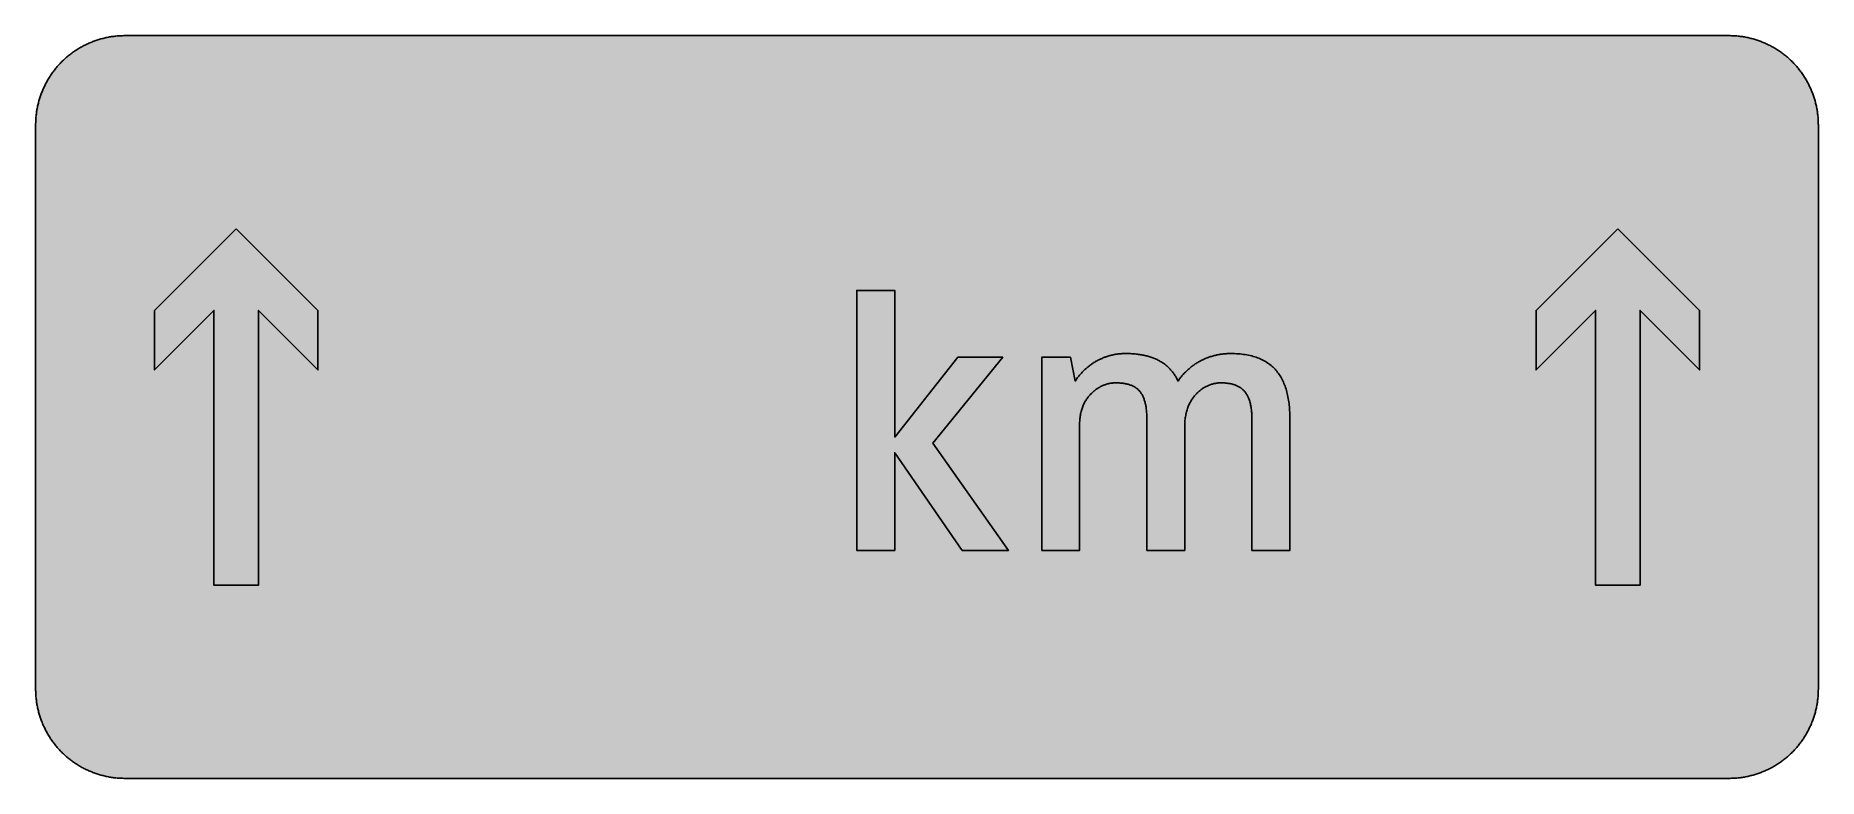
# Model space of a CAD drawing. Header units: millimetres. Extents: x 0 to 423, y 0 to 176.
import ezdxf

# ---------------------------------------------------------------- set-up
doc = ezdxf.new("R2010")
doc.units = ezdxf.units.MM

msp = doc.modelspace()

# ---------------------------------------------------------------- hatches: boundary and pattern name
for color, points in [(254, [(21.2189, 0.0536), (20.955, 0.0533), (20.6934, 0.0584), (20.4292, 0.066), (20.1676, 0.0787), (19.906, 0.094), (19.6469, 0.1118), (19.3853, 0.1321), (19.1262, 0.1549), (18.8671, 0.1829), (18.608, 0.2134), (18.349, 0.2464), (18.0924, 0.2845), (17.8359, 0.3251), (17.5793, 0.3683), (17.3253, 0.414), (17.0688, 0.4623), (16.8148, 0.5156), (16.5633, 0.5715), (16.3093, 0.6299), (16.0579, 0.6909), (15.809, 0.7544), (15.56, 0.823), (15.3111, 0.8941), (15.0622, 0.9677), (14.8158, 1.0439), (14.5694, 1.1227), (14.3256, 1.2065), (14.0818, 1.2903), (13.8379, 1.3792), (13.5966, 1.4707), (13.3579, 1.5646), (13.1191, 1.6637), (12.8803, 1.7628), (12.6441, 1.8669), (12.4079, 1.9736), (12.1742, 2.0803), (11.9405, 2.192), (11.7094, 2.3089), (11.4808, 2.4257), (11.2522, 2.5451), (11.0236, 2.6695), (10.7975, 2.794), (10.574, 2.9235), (10.3505, 3.0556), (10.1295, 3.1877), (9.9111, 3.3249), (9.6926, 3.4646), (9.4742, 3.6068), (9.2608, 3.7541), (9.0475, 3.9014), (8.8341, 4.0513), (8.6258, 4.2037), (8.4176, 4.3612), (8.2118, 4.5187), (8.0061, 4.6812), (7.8029, 4.8438), (7.6022, 5.0114), (7.4041, 5.1816), (7.206, 5.3518), (7.0129, 5.527), (6.8174, 5.7048), (6.6269, 5.8826), (6.4389, 6.0655), (6.2509, 6.2509), (6.0655, 6.4389), (5.8852, 6.6269), (5.7048, 6.8174), (5.527, 7.0104), (5.3518, 7.206), (5.1816, 7.4041), (5.0114, 7.6022), (4.8463, 7.8029), (4.6812, 8.0061), (4.5187, 8.2118), (4.3612, 8.4176), (4.2062, 8.6258), (4.0513, 8.8341), (3.9014, 9.0475), (3.7541, 9.2608), (3.6068, 9.4742), (3.4646, 9.6926), (3.3249, 9.9085), (3.1877, 10.1295), (3.0556, 10.3505), (2.9235, 10.574), (2.794, 10.7975), (2.6695, 11.0236), (2.5451, 11.2522), (2.4257, 11.4808), (2.3063, 11.7094), (2.192, 11.9405), (2.0803, 12.1742), (1.971, 12.4079), (1.8669, 12.6441), (1.7628, 12.8803), (1.6637, 13.1191), (1.5646, 13.3579), (1.4707, 13.5966), (1.3792, 13.8379), (1.2903, 14.0818), (1.2065, 14.3256), (1.1227, 14.5694), (1.0439, 14.8158), (0.9652, 15.0622), (0.8915, 15.3111), (0.823, 15.56), (0.7544, 15.809), (0.6883, 16.0604), (0.6274, 16.3093), (0.569, 16.5633), (0.5131, 16.8148), (0.4623, 17.0688), (0.4115, 17.3253), (0.3658, 17.5793), (0.3226, 17.8359), (0.2819, 18.0924), (0.2464, 18.3515), (0.2134, 18.608), (0.1829, 18.8671), (0.1549, 19.1262), (0.1295, 19.3878), (0.1092, 19.6469), (0.0914, 19.9085), (0.0762, 20.1701), (0.066, 20.4318), (0.0584, 20.6934), (0.0533, 20.955), (0.0508, 21.2192), (0.0522, 155.2758), (0.0533, 155.5369), (0.0584, 155.8011), (0.066, 156.0627), (0.0762, 156.3243), (0.0914, 156.5859), (0.1092, 156.845), (0.1295, 157.1066), (0.1549, 157.3657), (0.1829, 157.6248), (0.2134, 157.8839), (0.2464, 158.1429), (0.2819, 158.3995), (0.3226, 158.656), (0.3658, 158.9126), (0.4115, 159.1691), (0.4623, 159.4231), (0.5131, 159.6771), (0.569, 159.9286), (0.6274, 160.1826), (0.6883, 160.434), (0.7544, 160.6829), (0.823, 160.9344), (0.8915, 161.1833), (0.9652, 161.4297), (1.0439, 161.6761), (1.1227, 161.9225), (1.2065, 162.1663), (1.2903, 162.4101), (1.3792, 162.654), (1.4707, 162.8953), (1.5646, 163.134), (1.6637, 163.3728), (1.7628, 163.6116), (1.8669, 163.8478), (1.971, 164.084), (2.0803, 164.3177), (2.192, 164.5514), (2.3063, 164.7825), (2.4257, 165.0111), (2.5451, 165.2397), (2.6695, 165.4683), (2.794, 165.6944), (2.9235, 165.9179), (3.0556, 166.1414), (3.1877, 166.3624), (3.3249, 166.5834), (3.4646, 166.7993), (3.6068, 167.0177), (3.7541, 167.2311), (3.9014, 167.4444), (4.0513, 167.6578), (4.2062, 167.8661), (4.3612, 168.0743), (4.5187, 168.2801), (4.6812, 168.4858), (4.8463, 168.689), (5.0114, 168.8897), (5.1816, 169.0878), (5.3518, 169.2859), (5.527, 169.4815), (5.7048, 169.6745), (5.8852, 169.865), (6.0655, 170.053), (6.2509, 170.241), (6.4389, 170.4264), (6.6269, 170.6093), (6.8174, 170.7871), (7.0129, 170.9649), (7.206, 171.1401), (7.4041, 171.3103), (7.6022, 171.4805), (7.8029, 171.6481), (8.0061, 171.8107), (8.2118, 171.9732), (8.4176, 172.1307), (8.6258, 172.2882), (8.8341, 172.4406), (9.0475, 172.5905), (9.2608, 172.7378), (9.4742, 172.8851), (9.6926, 173.0273), (9.9111, 173.167), (10.1295, 173.3042), (10.3505, 173.4388), (10.574, 173.5684), (10.7975, 173.6979), (11.0236, 173.8249), (11.2522, 173.9468), (11.4808, 174.0662), (11.7094, 174.1856), (11.9405, 174.2999), (12.1742, 174.4116), (12.4079, 174.5209), (12.6441, 174.625), (12.8803, 174.7291), (13.1191, 174.8307), (13.3579, 174.9273), (13.5966, 175.0212), (13.8379, 175.1127), (14.0818, 175.2016), (14.3256, 175.2879), (14.5694, 175.3692), (14.8158, 175.4505), (15.0622, 175.5267), (15.3111, 175.6004), (15.56, 175.6715), (15.809, 175.7375), (16.0579, 175.8036), (16.3093, 175.8645), (16.5633, 175.9229), (16.8148, 175.9788), (17.0688, 176.0296), (17.3253, 176.0804), (17.5793, 176.1261), (17.8359, 176.1693), (18.0924, 176.21), (18.349, 176.2455), (18.608, 176.2785), (18.8671, 176.309), (19.1262, 176.337), (19.3853, 176.3624), (19.6469, 176.3827), (19.906, 176.4005), (20.1676, 176.4157), (20.4292, 176.4259), (20.6934, 176.4335), (20.955, 176.4386), (21.2166, 176.4411), (402.2189, 176.4425), (402.4808, 176.4386), (402.7424, 176.4335), (403.0066, 176.4259), (403.2682, 176.4157), (403.5298, 176.4005), (403.7889, 176.3827), (404.0505, 176.3624), (404.3096, 176.337), (404.5687, 176.309), (404.8277, 176.2785), (405.0868, 176.2455), (405.3434, 176.21), (405.5999, 176.1693), (405.8564, 176.1261), (406.113, 176.0804), (406.367, 176.0296), (406.621, 175.9788), (406.875, 175.9229), (407.1264, 175.8645), (407.3779, 175.8036), (407.6268, 175.7375), (407.8783, 175.6715), (408.1272, 175.6004), (408.3736, 175.5267), (408.62, 175.4505), (408.8663, 175.3692), (409.1102, 175.2879), (409.354, 175.2016), (409.5979, 175.1127), (409.8392, 175.0212), (410.0805, 174.9273), (410.3192, 174.8307), (410.5554, 174.7291), (410.7942, 174.625), (411.0279, 174.5209), (411.2616, 174.4116), (411.4952, 174.2999), (411.7264, 174.1856), (411.9575, 174.0662), (412.1861, 173.9468), (412.4122, 173.8249), (412.6382, 173.6979), (412.8643, 173.5684), (413.0853, 173.4388), (413.3063, 173.3042), (413.5272, 173.167), (413.7457, 173.0273), (413.9616, 172.8851), (414.1775, 172.7378), (414.3908, 172.5905), (414.6017, 172.4406), (414.8125, 172.2882), (415.0208, 172.1307), (415.2265, 171.9732), (415.4297, 171.8107), (415.6329, 171.6481), (415.8336, 171.4805), (416.0342, 171.3103), (416.2298, 171.1401), (416.4254, 170.9649), (416.6184, 170.7871), (416.8089, 170.6093), (416.9994, 170.4264), (417.1848, 170.241), (417.3703, 170.053), (417.5531, 169.865), (417.7335, 169.6745), (417.9087, 169.4815), (418.084, 169.2859), (418.2567, 169.0878), (418.4244, 168.8897), (418.592, 168.689), (418.7546, 168.4858), (418.9171, 168.2801), (419.0746, 168.0743), (419.2321, 167.8661), (419.3845, 167.6578), (419.5369, 167.4444), (419.6842, 167.2311), (419.829, 167.0177), (419.9712, 166.7993), (420.1109, 166.5834), (420.2481, 166.3624), (420.3827, 166.1414), (420.5148, 165.9179), (420.6418, 165.6944), (420.7688, 165.4683), (420.8907, 165.2397), (421.0126, 165.0111), (421.1295, 164.7825), (421.2438, 164.5514), (421.3555, 164.3177), (421.4647, 164.084), (421.5689, 163.8478), (421.673, 163.6116), (421.7746, 163.3728), (421.8711, 163.134), (421.9651, 162.8953), (422.0566, 162.654), (422.1455, 162.4101), (422.2318, 162.1663), (422.3131, 161.9225), (422.3918, 161.6761), (422.4706, 161.4297), (422.5442, 161.1833), (422.6128, 160.9344), (422.6814, 160.6829), (422.7449, 160.434), (422.8084, 160.1826), (422.8668, 159.9286), (422.9227, 159.6771), (422.9735, 159.4231), (423.0243, 159.1691), (423.07, 158.9126), (423.1132, 158.656), (423.1513, 158.3995), (423.1894, 158.1429), (423.2224, 157.8839), (423.2529, 157.6248), (423.2808, 157.3657), (423.3037, 157.1066), (423.3266, 156.845), (423.3443, 156.5859), (423.357, 156.3243), (423.3697, 156.0627), (423.3774, 155.8011), (423.3824, 155.5369), (423.385, 155.2753), (423.3855, 21.2203), (423.3824, 20.955), (423.3774, 20.6934), (423.3697, 20.4318), (423.357, 20.1701), (423.3443, 19.9085), (423.3266, 19.6469), (423.3037, 19.3878), (423.2808, 19.1262), (423.2529, 18.8671), (423.2224, 18.608), (423.1894, 18.3515), (423.1513, 18.0924), (423.1132, 17.8359), (423.07, 17.5793), (423.0243, 17.3253), (422.9735, 17.0688), (422.9227, 16.8148), (422.8668, 16.5633), (422.8084, 16.3093), (422.7449, 16.0604), (422.6814, 15.809), (422.6128, 15.56), (422.5442, 15.3111), (422.4706, 15.0622), (422.3918, 14.8158), (422.3131, 14.5694), (422.2318, 14.3256), (422.1455, 14.0818), (422.0566, 13.8379), (421.9651, 13.5966), (421.8711, 13.3579), (421.7746, 13.1191), (421.673, 12.8803), (421.5689, 12.6441), (421.4647, 12.4079), (421.3555, 12.1742), (421.2438, 11.9405), (421.1295, 11.7094), (421.0126, 11.4808), (420.8907, 11.2522), (420.7688, 11.0236), (420.6418, 10.7975), (420.5148, 10.574), (420.3827, 10.3505), (420.2481, 10.1295), (420.1109, 9.9085), (419.9712, 9.6926), (419.829, 9.4742), (419.6842, 9.2608), (419.5369, 9.0475), (419.3845, 8.8341), (419.2321, 8.6258), (419.0746, 8.4176), (418.9171, 8.2118), (418.7546, 8.0061), (418.592, 7.8029), (418.4244, 7.6022), (418.2567, 7.4041), (418.084, 7.206), (417.9087, 7.0104), (417.7335, 6.8174), (417.5531, 6.6269), (417.3703, 6.4389), (417.1848, 6.2509), (416.9994, 6.0655), (416.8089, 5.8826), (416.6184, 5.7048), (416.4254, 5.527), (416.2298, 5.3518), (416.0342, 5.1816), (415.8336, 5.0114), (415.6329, 4.8438), (415.4297, 4.6812), (415.2265, 4.5187), (415.0208, 4.3612), (414.8125, 4.2037), (414.6017, 4.0513), (414.3908, 3.9014), (414.1775, 3.7541), (413.9616, 3.6068), (413.7457, 3.4646), (413.5272, 3.3249), (413.3063, 3.1877), (413.0853, 3.0556), (412.8643, 2.9235), (412.6382, 2.794), (412.4122, 2.6695), (412.1861, 2.5451), (411.9575, 2.4257), (411.7264, 2.3089), (411.4952, 2.192), (411.2616, 2.0803), (411.0279, 1.9736), (410.7942, 1.8669), (410.5554, 1.7628), (410.3192, 1.6637), (410.0805, 1.5646), (409.8392, 1.4707), (409.5979, 1.3792), (409.354, 1.2903), (409.1102, 1.2065), (408.8663, 1.1227), (408.62, 1.0439), (408.3736, 0.9677), (408.1272, 0.8941), (407.8783, 0.823), (407.6268, 0.7544), (407.3779, 0.6909), (407.1264, 0.6299), (406.875, 0.5715), (406.621, 0.5156), (406.367, 0.4623), (406.113, 0.414), (405.8564, 0.3683), (405.5999, 0.3251), (405.3434, 0.2845), (405.0868, 0.2464), (404.8277, 0.2134), (404.5687, 0.1829), (404.3096, 0.1549), (404.0505, 0.1321), (403.7889, 0.1118), (403.5298, 0.094), (403.2682, 0.0787), (403.0066, 0.066), (402.7424, 0.0584), (402.4808, 0.0533), (402.2166, 0.0533)]), (59, [(47.6772, 130.5814), (67.08, 111.1786), (67.08, 97.0675), (52.9689, 111.1786), (52.9689, 45.9147), (42.3855, 45.9147), (42.3855, 111.1786), (28.2744, 97.0675), (28.2744, 111.1786)]), (59, [(375.7605, 130.5814), (395.1633, 111.1786), (395.1633, 97.0675), (381.0522, 111.1786), (381.0522, 45.9147), (370.4689, 45.9147), (370.4689, 111.1786), (356.3578, 97.0675), (356.3578, 111.1786)]), (59, [(204.046, 54.205), (204.046, 77.4001), (220.0974, 54.205), (231.0335, 54.205), (213.13, 79.6932), (229.7105, 100.0661), (219.039, 100.0661), (204.046, 81.1043), (204.046, 115.9411), (195.0501, 115.9411), (195.0501, 54.205)]), (59, [(272.9258, 54.205), (272.9258, 83.7501), (272.9281, 84.0816), (272.9382, 84.4067), (272.956, 84.7268), (272.9814, 85.0417), (273.0119, 85.3491), (273.05, 85.6513), (273.0932, 85.9485), (273.144, 86.2406), (273.1999, 86.5251), (273.2608, 86.8045), (273.3294, 87.0788), (273.4031, 87.3455), (273.4818, 87.6071), (273.5682, 87.8637), (273.6571, 88.1151), (273.751, 88.3615), (273.8501, 88.6003), (273.9542, 88.8365), (274.0635, 89.0651), (274.1778, 89.2861), (274.2946, 89.5045), (274.4165, 89.7179), (274.5435, 89.9236), (274.6731, 90.1243), (274.8077, 90.3224), (274.9448, 90.5129), (275.0845, 90.6958), (275.2293, 90.8761), (275.3766, 91.0514), (275.5265, 91.2216), (275.6789, 91.3841), (275.8338, 91.5441), (275.9939, 91.6965), (276.1539, 91.8439), (276.3164, 91.9886), (276.4815, 92.1258), (276.6492, 92.2579), (276.8194, 92.3849), (276.9895, 92.5093), (277.1623, 92.6262), (277.335, 92.7379), (277.5102, 92.8446), (277.688, 92.9488), (277.8633, 93.0453), (278.0411, 93.1367), (278.2214, 93.2256), (278.3992, 93.3069), (278.5796, 93.3856), (278.7599, 93.4593), (278.9403, 93.5253), (279.1206, 93.5888), (279.3009, 93.6473), (279.4787, 93.7006), (279.6591, 93.7489), (279.8369, 93.7946), (280.0147, 93.8327), (280.1925, 93.8682), (280.3677, 93.8962), (280.5405, 93.9216), (280.7157, 93.9419), (280.8859, 93.9597), (281.0561, 93.9698), (281.2237, 93.9775), (281.3914, 93.98), (281.6377, 93.9775), (281.879, 93.9724), (282.1153, 93.9622), (282.3464, 93.9495), (282.575, 93.9343), (282.7985, 93.914), (283.017, 93.8886), (283.2329, 93.8606), (283.4437, 93.8301), (283.6494, 93.792), (283.8501, 93.7539), (284.0482, 93.7108), (284.2412, 93.6625), (284.4292, 93.6092), (284.6146, 93.5533), (284.795, 93.4949), (284.9702, 93.4314), (285.1429, 93.3628), (285.3106, 93.2891), (285.4757, 93.2129), (285.6332, 93.1316), (285.7906, 93.0478), (285.9405, 92.9564), (286.0878, 92.8624), (286.2326, 92.7659), (286.3723, 92.6617), (286.5069, 92.5551), (286.639, 92.4433), (286.766, 92.3265), (286.8879, 92.2071), (287.0073, 92.0801), (287.1241, 91.9505), (287.2359, 91.8159), (287.3426, 91.6762), (287.4467, 91.534), (287.5483, 91.3841), (287.6448, 91.2317), (287.7363, 91.0717), (287.8252, 90.9091), (287.9115, 90.7415), (287.9928, 90.5688), (288.0716, 90.391), (288.1452, 90.2081), (288.2138, 90.0201), (288.2824, 89.8271), (288.3459, 89.629), (288.4043, 89.4258), (288.4602, 89.2175), (288.5135, 89.0041), (288.5618, 88.7857), (288.6075, 88.5622), (288.6481, 88.331), (288.6888, 88.0974), (288.7218, 87.8586), (288.7548, 87.6122), (288.7828, 87.3633), (288.8082, 87.1068), (288.8285, 86.8451), (288.8463, 86.5784), (288.8615, 86.3067), (288.8742, 86.0273), (288.8818, 85.7428), (288.8869, 85.4558), (288.8869, 85.1611), (288.889, 54.205), (297.8849, 54.205), (297.8849, 85.6022), (297.881, 86.0603), (297.8709, 86.5149), (297.8556, 86.962), (297.8353, 87.4014), (297.8074, 87.8357), (297.7718, 88.2625), (297.7337, 88.6816), (297.6855, 89.0956), (297.6321, 89.5045), (297.5737, 89.9033), (297.5077, 90.297), (297.4365, 90.6856), (297.3578, 91.0666), (297.2714, 91.44), (297.18, 91.8058), (297.0809, 92.1664), (296.9768, 92.5195), (296.865, 92.8649), (296.7457, 93.2053), (296.6212, 93.538), (296.4891, 93.8632), (296.3494, 94.1807), (296.2046, 94.4931), (296.0522, 94.7979), (295.8922, 95.0951), (295.7246, 95.3846), (295.5519, 95.6691), (295.3715, 95.946), (295.1836, 96.2127), (294.988, 96.4768), (294.7848, 96.7308), (294.5765, 96.9772), (294.3606, 97.2185), (294.1371, 97.4522), (293.9059, 97.6782), (293.6672, 97.8967), (293.4208, 98.1075), (293.1668, 98.3107), (292.9077, 98.5063), (292.6385, 98.6968), (292.3616, 98.8771), (292.0797, 99.0524), (291.7876, 99.2175), (291.4904, 99.3775), (291.1831, 99.5299), (290.8706, 99.6721), (290.5481, 99.8093), (290.2179, 99.9388), (289.8826, 100.0582), (289.5371, 100.1725), (289.1841, 100.2792), (288.8234, 100.3783), (288.4551, 100.4672), (288.0766, 100.551), (287.6931, 100.6246), (287.2994, 100.6932), (286.8981, 100.7516), (286.4891, 100.8024), (286.0726, 100.8482), (285.6459, 100.8837), (285.2115, 100.9117), (284.7696, 100.932), (284.32, 100.9421), (283.8602, 100.9472), (283.6418, 100.9447), (283.4234, 100.9396), (283.2024, 100.9345), (282.9839, 100.9218), (282.7655, 100.9091), (282.5445, 100.8939), (282.3261, 100.8736), (282.1076, 100.8507), (281.8892, 100.8253), (281.6708, 100.7974), (281.4523, 100.7643), (281.2339, 100.7288), (281.0154, 100.6932), (280.7995, 100.65), (280.5811, 100.6069), (280.3652, 100.5586), (280.1493, 100.5103), (279.9359, 100.4545), (279.72, 100.3986), (279.5067, 100.3402), (279.2933, 100.2767), (279.08, 100.2106), (278.8691, 100.1395), (278.6583, 100.0684), (278.4475, 99.9922), (278.2392, 99.9134), (278.0309, 99.8296), (277.8227, 99.7458), (277.6169, 99.6569), (277.4112, 99.5655), (277.2054, 99.4689), (277.0048, 99.3699), (276.8016, 99.2683), (276.6009, 99.1641), (276.4003, 99.0549), (276.2021, 98.9432), (276.0066, 98.8289), (275.811, 98.7095), (275.6154, 98.5876), (275.4224, 98.4631), (275.2319, 98.3336), (275.0439, 98.2015), (274.8534, 98.0669), (274.668, 97.9272), (274.4826, 97.7849), (274.2997, 97.6401), (274.1193, 97.4903), (273.939, 97.3379), (273.7612, 97.1829), (273.5859, 97.0229), (273.4107, 96.8604), (273.238, 96.6927), (273.0678, 96.5225), (272.9001, 96.3498), (272.735, 96.172), (272.5699, 95.9917), (272.4074, 95.8088), (272.2474, 95.6208), (272.0899, 95.4303), (271.9349, 95.2348), (271.7825, 95.0366), (271.6301, 94.836), (271.4828, 94.6302), (271.338, 94.4194), (271.2415, 94.6226), (271.1399, 94.8182), (271.0383, 95.0138), (270.9316, 95.2068), (270.825, 95.3948), (270.7132, 95.5802), (270.5989, 95.7631), (270.4795, 95.9409), (270.3601, 96.1187), (270.2357, 96.2914), (270.1112, 96.4616), (269.9791, 96.6267), (269.8471, 96.7918), (269.7124, 96.9518), (269.5727, 97.1093), (269.4305, 97.2642), (269.2857, 97.4141), (269.1384, 97.5614), (268.986, 97.7062), (268.8336, 97.8484), (268.6761, 97.9881), (268.5161, 98.1227), (268.351, 98.2548), (268.1859, 98.3844), (268.0157, 98.5114), (267.843, 98.6333), (267.6677, 98.7527), (267.4874, 98.8695), (267.3045, 98.9838), (267.1191, 99.093), (266.9311, 99.1997), (266.7406, 99.3038), (266.5451, 99.4054), (266.3469, 99.502), (266.1463, 99.5959), (265.9405, 99.6874), (265.7348, 99.7763), (265.524, 99.8601), (265.3081, 99.9439), (265.0922, 100.0201), (264.8712, 100.0963), (264.6477, 100.17), (264.4216, 100.2386), (264.1905, 100.3046), (263.9568, 100.3656), (263.7206, 100.4265), (263.4818, 100.4824), (263.238, 100.5357), (262.9916, 100.584), (262.7427, 100.6323), (262.4887, 100.6754), (262.2347, 100.7161), (261.9731, 100.7516), (261.7114, 100.7847), (261.4447, 100.8151), (261.1755, 100.8431), (260.9037, 100.8685), (260.6269, 100.8888), (260.3475, 100.9066), (260.0655, 100.9218), (259.7785, 100.932), (259.4915, 100.9396), (259.1968, 100.9447), (258.9022, 100.9472), (258.6863, 100.9447), (258.4729, 100.9396), (258.257, 100.932), (258.0437, 100.9218), (257.8303, 100.9091), (257.617, 100.8913), (257.4036, 100.871), (257.1928, 100.8482), (256.982, 100.8202), (256.7686, 100.7923), (256.5578, 100.7593), (256.3495, 100.7212), (256.1387, 100.6831), (255.9304, 100.6399), (255.7221, 100.5967), (255.5138, 100.5459), (255.3081, 100.4951), (255.1024, 100.4418), (254.8966, 100.3833), (254.6909, 100.3224), (254.4877, 100.2563), (254.2845, 100.1903), (254.0838, 100.1192), (253.8806, 100.0455), (253.6825, 99.9668), (253.4818, 99.888), (253.2837, 99.8042), (253.0881, 99.7179), (252.89, 99.6264), (252.697, 99.5324), (252.5014, 99.4359), (252.3084, 99.3369), (252.1179, 99.2353), (251.9274, 99.1286), (251.7369, 99.0194), (251.5489, 98.9051), (251.3635, 98.7908), (251.1781, 98.6714), (250.9926, 98.5495), (250.8098, 98.4225), (250.6294, 98.2955), (250.4491, 98.1634), (250.2713, 98.0262), (250.0935, 97.8891), (249.9182, 97.7468), (249.7455, 97.602), (249.5728, 97.4522), (249.4026, 97.2998), (249.2324, 97.1448), (249.0648, 96.9874), (248.8997, 96.8248), (248.7346, 96.6597), (248.572, 96.4921), (248.412, 96.3193), (248.252, 96.1441), (248.0945, 95.9663), (247.9396, 95.7859), (247.7872, 95.6005), (247.6348, 95.4126), (247.4849, 95.2195), (247.3376, 95.0265), (247.1928, 94.8284), (247.048, 94.6252), (246.9083, 94.4194), (245.7619, 100.0661), (238.971, 100.0661), (238.971, 54.205), (247.9668, 54.205), (247.9668, 84.2793), (247.97, 84.5896), (247.9802, 84.8944), (247.998, 85.1967), (248.0234, 85.4913), (248.0539, 85.7809), (248.092, 86.0654), (248.1377, 86.3448), (248.1885, 86.6191), (248.2444, 86.8883), (248.3079, 87.1525), (248.3764, 87.409), (248.4526, 87.663), (248.5314, 87.9094), (248.6177, 88.1532), (248.7092, 88.3895), (248.8057, 88.6206), (248.9048, 88.8492), (249.0114, 89.0702), (249.1207, 89.2861), (249.2375, 89.4994), (249.3543, 89.7052), (249.4788, 89.9058), (249.6058, 90.1014), (249.7379, 90.2919), (249.8725, 90.4799), (250.0122, 90.6602), (250.1519, 90.8355), (250.2992, 91.0082), (250.4465, 91.1733), (250.5989, 91.3359), (250.7513, 91.4908), (250.9088, 91.6432), (251.0688, 91.788), (251.2289, 91.9302), (251.394, 92.0674), (251.5591, 92.1995), (251.7292, 92.3265), (251.8969, 92.4484), (252.0696, 92.5652), (252.2423, 92.677), (252.415, 92.7837), (252.5903, 92.8878), (252.7681, 92.9869), (252.9434, 93.0783), (253.1212, 93.1672), (253.3015, 93.251), (253.4793, 93.3323), (253.6571, 93.406), (253.8374, 93.4771), (254.0152, 93.5406), (254.1956, 93.6015), (254.3734, 93.6574), (254.5512, 93.7108), (254.729, 93.7565), (254.9042, 93.7997), (255.082, 93.8378), (255.2548, 93.8708), (255.4275, 93.8987), (255.6002, 93.9241), (255.7704, 93.9444), (255.938, 93.9597), (256.1057, 93.9698), (256.2708, 93.9775), (256.4333, 93.98), (256.6772, 93.9775), (256.9185, 93.9724), (257.1572, 93.9648), (257.3884, 93.9521), (257.617, 93.9368), (257.8405, 93.919), (258.0589, 93.8962), (258.2748, 93.8708), (258.4831, 93.8428), (258.6888, 93.8098), (258.892, 93.7717), (259.0902, 93.7336), (259.2832, 93.6879), (259.4712, 93.6396), (259.6566, 93.5888), (259.8369, 93.5304), (260.0122, 93.472), (260.1849, 93.406), (260.3525, 93.3399), (260.5151, 93.2663), (260.6751, 93.1901), (260.8301, 93.1088), (260.9825, 93.0224), (261.1298, 92.9335), (261.272, 92.8395), (261.4117, 92.7405), (261.5463, 92.6363), (261.6784, 92.5297), (261.8054, 92.4154), (261.9299, 92.2985), (262.0493, 92.1766), (262.1661, 92.0496), (262.2753, 91.9175), (262.3845, 91.7829), (262.4887, 91.6407), (262.5877, 91.4933), (262.6843, 91.3435), (262.7782, 91.186), (262.8671, 91.0234), (262.951, 90.8583), (263.0348, 90.6856), (263.111, 90.5078), (263.1846, 90.3249), (263.2558, 90.137), (263.3218, 89.9439), (263.3853, 89.7433), (263.4463, 89.5401), (263.5021, 89.3293), (263.5529, 89.1134), (263.6037, 88.8898), (263.6495, 88.6638), (263.6901, 88.4301), (263.7282, 88.1913), (263.7638, 87.945), (263.7942, 87.696), (263.8247, 87.437), (263.8476, 87.1753), (263.8704, 86.9061), (263.8882, 86.6318), (263.9035, 86.3498), (263.9136, 86.0603), (263.9212, 85.7682), (263.9263, 85.4659), (263.9289, 85.1611), (263.93, 54.205)])]:
    msp.add_hatch(color=color).paths.add_polyline_path(points)
h = msp.add_hatch(color=59)
h.paths.add_polyline_path([(21.2189, 5.3453), (21.021, 5.3442), (20.8229, 5.3492), (20.6273, 5.3543), (20.4318, 5.3645), (20.2336, 5.3746), (20.0381, 5.3873), (19.8425, 5.4026), (19.6494, 5.4229), (19.4539, 5.4432), (19.2608, 5.4661), (19.0678, 5.4915), (18.8747, 5.5169), (18.6817, 5.5474), (18.4887, 5.5804), (18.2982, 5.6159), (18.1077, 5.6515), (17.9172, 5.6921), (17.7267, 5.7328), (17.5362, 5.776), (17.3482, 5.8217), (17.1602, 5.8699), (16.9723, 5.9207), (16.7869, 5.9741), (16.6014, 6.03), (16.416, 6.0884), (16.2306, 6.1468), (16.0477, 6.2103), (15.8648, 6.2738), (15.6845, 6.3398), (15.5016, 6.4084), (15.3213, 6.4795), (15.1435, 6.5532), (14.9657, 6.6269), (14.7879, 6.7056), (14.6101, 6.7843), (14.4348, 6.8656), (14.2596, 6.9494), (14.0868, 7.0358), (13.9141, 7.1222), (13.7439, 7.2136), (13.5712, 7.305), (13.4036, 7.4016), (13.2359, 7.4981), (13.0683, 7.5946), (12.9007, 7.6962), (12.7356, 7.7978), (12.573, 7.9045), (12.4104, 8.0112), (12.2504, 8.1204), (12.0904, 8.2296), (11.9304, 8.3439), (11.7729, 8.4582), (11.618, 8.575), (11.463, 8.6944), (11.3081, 8.8163), (11.1582, 8.9383), (11.0058, 9.0627), (10.856, 9.1897), (10.7086, 9.3193), (10.5639, 9.4513), (10.4191, 9.5834), (10.2743, 9.718), (10.1321, 9.8552), (9.9924, 9.9924), (9.8527, 10.1346), (9.718, 10.2743), (9.5834, 10.4191), (9.4488, 10.5639), (9.3193, 10.7112), (9.1897, 10.8585), (9.0627, 11.0058), (8.9383, 11.1582), (8.8138, 11.3106), (8.6944, 11.463), (8.575, 11.618), (8.4582, 11.7729), (8.3439, 11.9304), (8.2296, 12.0904), (8.1178, 12.2504), (8.0112, 12.4104), (7.9019, 12.573), (7.7978, 12.7381), (7.6962, 12.9007), (7.5946, 13.0683), (7.4955, 13.2359), (7.399, 13.4036), (7.305, 13.5712), (7.2136, 13.7439), (7.1222, 13.9141), (7.0358, 14.0868), (6.9494, 14.2596), (6.8656, 14.4348), (6.7843, 14.6101), (6.7031, 14.7879), (6.6269, 14.9657), (6.5507, 15.1435), (6.477, 15.3213), (6.4084, 15.5016), (6.3398, 15.6845), (6.2713, 15.8648), (6.2078, 16.0477), (6.1468, 16.2306), (6.0858, 16.416), (6.03, 16.6014), (5.9741, 16.7869), (5.9207, 16.9748), (5.8699, 17.1602), (5.8217, 17.3482), (5.776, 17.5362), (5.7302, 17.7267), (5.6896, 17.9172), (5.6515, 18.1077), (5.6134, 18.2982), (5.5778, 18.4887), (5.5474, 18.6817), (5.5169, 18.8747), (5.4889, 19.0678), (5.4635, 19.2608), (5.4407, 19.4539), (5.4204, 19.6494), (5.4026, 19.845), (5.3873, 20.0406), (5.3721, 20.2362), (5.3619, 20.4318), (5.3543, 20.6273), (5.3467, 20.8255), (5.3442, 21.021), (5.3416, 21.2192), (5.3439, 155.2758), (5.3442, 155.4709), (5.3467, 155.669), (5.3543, 155.8646), (5.3619, 156.0627), (5.3721, 156.2583), (5.3873, 156.4538), (5.4026, 156.6494), (5.4204, 156.8425), (5.4407, 157.038), (5.4635, 157.2311), (5.4889, 157.4267), (5.5169, 157.6197), (5.5474, 157.8102), (5.5778, 158.0032), (5.6134, 158.1937), (5.6515, 158.3868), (5.6896, 158.5773), (5.7302, 158.7652), (5.776, 158.9557), (5.8217, 159.1437), (5.8699, 159.3317), (5.9207, 159.5196), (5.9741, 159.705), (6.03, 159.8905), (6.0858, 160.0759), (6.1468, 160.2613), (6.2078, 160.4442), (6.2713, 160.6271), (6.3398, 160.8074), (6.4084, 160.9903), (6.477, 161.1706), (6.5507, 161.3484), (6.6269, 161.5288), (6.7031, 161.704), (6.7843, 161.8818), (6.8656, 162.0571), (6.9494, 162.2323), (7.0358, 162.4051), (7.1222, 162.5778), (7.2136, 162.7505), (7.305, 162.9207), (7.399, 163.0883), (7.4955, 163.2585), (7.5946, 163.4236), (7.6962, 163.5912), (7.7978, 163.7563), (7.9019, 163.9189), (8.0112, 164.0815), (8.1178, 164.244), (8.2296, 164.4015), (8.3439, 164.5615), (8.4582, 164.719), (8.575, 164.8739), (8.6944, 165.0289), (8.8138, 165.1838), (8.9383, 165.3362), (9.0627, 165.4861), (9.1897, 165.6359), (9.3193, 165.7833), (9.4488, 165.9306), (9.5834, 166.0754), (9.718, 166.2176), (9.8527, 166.3598), (9.9924, 166.4995), (10.1321, 166.6392), (10.2743, 166.7764), (10.4191, 166.911), (10.5639, 167.0431), (10.7086, 167.1726), (10.856, 167.3022), (11.0058, 167.4292), (11.1582, 167.5536), (11.3081, 167.6781), (11.463, 167.7975), (11.618, 167.9169), (11.7729, 168.0337), (11.9304, 168.1505), (12.0904, 168.2623), (12.2504, 168.3741), (12.4104, 168.4833), (12.573, 168.59), (12.7356, 168.6941), (12.9007, 168.7957), (13.0683, 168.8973), (13.2359, 168.9964), (13.4036, 169.0929), (13.5712, 169.1869), (13.7439, 169.2783), (13.9141, 169.3697), (14.0868, 169.4586), (14.2596, 169.5425), (14.4348, 169.6263), (14.6101, 169.7101), (14.7879, 169.7888), (14.9657, 169.865), (15.1435, 169.9412), (15.3213, 170.0149), (15.5016, 170.0835), (15.6845, 170.1546), (15.8648, 170.2206), (16.0477, 170.2841), (16.2306, 170.3451), (16.416, 170.4061), (16.6014, 170.4619), (16.7869, 170.5178), (16.9723, 170.5712), (17.1602, 170.622), (17.3482, 170.6702), (17.5362, 170.7159), (17.7267, 170.7617), (17.9172, 170.8023), (18.1077, 170.8404), (18.2982, 170.8785), (18.4887, 170.9141), (18.6817, 170.9445), (18.8747, 170.975), (19.0678, 171.003), (19.2608, 171.0284), (19.4539, 171.0512), (19.6494, 171.0715), (19.8425, 171.0893), (20.0381, 171.1046), (20.2336, 171.1198), (20.4318, 171.13), (20.6273, 171.1376), (20.8229, 171.1452), (21.021, 171.1477), (21.2166, 171.1503), (402.2189, 171.1508), (402.4147, 171.1477), (402.6129, 171.1452), (402.8084, 171.1376), (403.004, 171.13), (403.2021, 171.1198), (403.3977, 171.1046), (403.5933, 171.0893), (403.7863, 171.0715), (403.9819, 171.0512), (404.175, 171.0284), (404.368, 171.003), (404.5636, 170.975), (404.7541, 170.9445), (404.9471, 170.9141), (405.1376, 170.8785), (405.3307, 170.8404), (405.5212, 170.8023), (405.7091, 170.7617), (405.8996, 170.7159), (406.0876, 170.6702), (406.2755, 170.622), (406.4635, 170.5712), (406.6489, 170.5178), (406.8343, 170.4619), (407.0198, 170.4061), (407.2052, 170.3451), (407.3881, 170.2841), (407.5709, 170.2206), (407.7538, 170.1546), (407.9342, 170.0835), (408.1145, 170.0149), (408.2923, 169.9412), (408.4726, 169.865), (408.6504, 169.7888), (408.8257, 169.7101), (409.001, 169.6263), (409.1762, 169.5425), (409.3489, 169.4586), (409.5217, 169.3697), (409.6944, 169.2783), (409.8646, 169.1869), (410.0347, 169.0929), (410.2024, 168.9964), (410.37, 168.8973), (410.5351, 168.7957), (410.7002, 168.6941), (410.8628, 168.59), (411.0253, 168.4833), (411.1879, 168.3741), (411.3479, 168.2623), (411.5054, 168.1505), (411.6629, 168.0337), (411.8178, 167.9169), (411.9728, 167.7975), (412.1277, 167.6781), (412.2801, 167.5536), (412.43, 167.4292), (412.5798, 167.3022), (412.7271, 167.1726), (412.8719, 167.0431), (413.0167, 166.911), (413.1615, 166.7764), (413.3037, 166.6392), (413.4434, 166.4995), (413.5831, 166.3598), (413.7177, 166.2176), (413.8524, 166.0754), (413.987, 165.9306), (414.1165, 165.7833), (414.2461, 165.6359), (414.3731, 165.4861), (414.4975, 165.3362), (414.622, 165.1838), (414.7414, 165.0289), (414.8607, 164.8739), (414.9776, 164.719), (415.0944, 164.5615), (415.2062, 164.4015), (415.3179, 164.244), (415.4272, 164.0815), (415.5338, 163.9189), (415.638, 163.7563), (415.7396, 163.5912), (415.8412, 163.4236), (415.9402, 163.2585), (416.0368, 163.0883), (416.1307, 162.9207), (416.2222, 162.7505), (416.3136, 162.5778), (416.4025, 162.4051), (416.4863, 162.2323), (416.5702, 162.0571), (416.6514, 161.8818), (416.7327, 161.704), (416.8089, 161.5288), (416.8851, 161.3484), (416.9588, 161.1706), (417.0274, 160.9903), (417.0959, 160.8074), (417.1645, 160.6271), (417.228, 160.4442), (417.289, 160.2613), (417.3499, 160.0759), (417.4058, 159.8905), (417.4617, 159.705), (417.515, 159.5196), (417.5658, 159.3317), (417.6141, 159.1437), (417.6598, 158.9557), (417.703, 158.7652), (417.7462, 158.5773), (417.7843, 158.3868), (417.8224, 158.1937), (417.8554, 158.0032), (417.8884, 157.8102), (417.9189, 157.6197), (417.9468, 157.4267), (417.9722, 157.2311), (417.9951, 157.038), (418.0154, 156.8425), (418.0332, 156.6494), (418.0484, 156.4538), (418.0611, 156.2583), (418.0738, 156.0627), (418.0815, 155.8646), (418.0865, 155.669), (418.0916, 155.4709), (418.0916, 155.2753), (418.0939, 21.2203), (418.0916, 21.021), (418.0865, 20.8255), (418.0815, 20.6273), (418.0738, 20.4318), (418.0611, 20.2362), (418.0484, 20.0406), (418.0332, 19.845), (418.0154, 19.6494), (417.9951, 19.4539), (417.9722, 19.2608), (417.9468, 19.0678), (417.9189, 18.8747), (417.8884, 18.6817), (417.8554, 18.4887), (417.8224, 18.2982), (417.7843, 18.1077), (417.7462, 17.9172), (417.703, 17.7267), (417.6598, 17.5362), (417.6141, 17.3482), (417.5658, 17.1602), (417.515, 16.9748), (417.4617, 16.7869), (417.4058, 16.6014), (417.3499, 16.416), (417.289, 16.2306), (417.228, 16.0477), (417.1645, 15.8648), (417.0959, 15.6845), (417.0274, 15.5016), (416.9588, 15.3213), (416.8851, 15.1435), (416.8089, 14.9657), (416.7327, 14.7879), (416.6514, 14.6101), (416.5702, 14.4348), (416.4863, 14.2596), (416.4025, 14.0868), (416.3136, 13.9141), (416.2222, 13.7439), (416.1307, 13.5712), (416.0368, 13.4036), (415.9402, 13.2359), (415.8412, 13.0683), (415.7396, 12.9007), (415.638, 12.7381), (415.5338, 12.573), (415.4272, 12.4104), (415.3179, 12.2504), (415.2062, 12.0904), (415.0944, 11.9304), (414.9776, 11.7729), (414.8607, 11.618), (414.7414, 11.463), (414.622, 11.3106), (414.4975, 11.1582), (414.3731, 11.0058), (414.2461, 10.8585), (414.1165, 10.7112), (413.987, 10.5639), (413.8524, 10.4191), (413.7177, 10.2743), (413.5831, 10.1346), (413.4434, 9.9924), (413.3037, 9.8552), (413.1615, 9.718), (413.0167, 9.5834), (412.8719, 9.4513), (412.7271, 9.3193), (412.5798, 9.1897), (412.43, 9.0627), (412.2801, 8.9383), (412.1277, 8.8163), (411.9728, 8.6944), (411.8178, 8.575), (411.6629, 8.4582), (411.5054, 8.3439), (411.3479, 8.2296), (411.1879, 8.1204), (411.0253, 8.0112), (410.8628, 7.9045), (410.7002, 7.7978), (410.5351, 7.6962), (410.37, 7.5946), (410.2024, 7.4981), (410.0347, 7.4016), (409.8646, 7.305), (409.6944, 7.2136), (409.5217, 7.1222), (409.3489, 7.0358), (409.1762, 6.9494), (409.001, 6.8656), (408.8257, 6.7843), (408.6504, 6.7056), (408.4726, 6.6269), (408.2923, 6.5532), (408.1145, 6.4795), (407.9342, 6.4084), (407.7538, 6.3398), (407.5709, 6.2738), (407.3881, 6.2103), (407.2052, 6.1468), (407.0198, 6.0884), (406.8343, 6.03), (406.6489, 5.9741), (406.4635, 5.9207), (406.2755, 5.8699), (406.0876, 5.8217), (405.8996, 5.776), (405.7091, 5.7328), (405.5212, 5.6921), (405.3307, 5.6515), (405.1376, 5.6159), (404.9471, 5.5804), (404.7541, 5.5474), (404.5636, 5.5169), (404.368, 5.4915), (404.175, 5.4661), (403.9819, 5.4432), (403.7863, 5.4229), (403.5933, 5.4026), (403.3977, 5.3873), (403.2021, 5.3746), (403.004, 5.3645), (402.8084, 5.3543), (402.6129, 5.3492), (402.4147, 5.3442), (402.2166, 5.3442)])
h.paths.add_polyline_path([(21.2189, 12.4008), (20.9906, 12.4028), (20.7645, 12.4104), (20.5384, 12.4257), (20.3149, 12.446), (20.0939, 12.4714), (19.8755, 12.5019), (19.6571, 12.5374), (19.4412, 12.5781), (19.2253, 12.6263), (19.0144, 12.6771), (18.8036, 12.733), (18.5953, 12.7965), (18.3896, 12.8626), (18.1864, 12.9337), (17.9832, 13.0124), (17.7851, 13.0937), (17.5895, 13.1775), (17.3939, 13.269), (17.2034, 13.3655), (17.0155, 13.4645), (16.8275, 13.5687), (16.6446, 13.6754), (16.4643, 13.7897), (16.2865, 13.9065), (16.1138, 14.0259), (15.941, 14.1503), (15.7734, 14.2799), (15.6083, 14.4145), (15.4457, 14.5491), (15.2883, 14.6914), (15.1333, 14.8336), (14.9809, 14.9835), (14.8336, 15.1333), (14.6888, 15.2883), (14.5491, 15.4483), (14.412, 15.6083), (14.2799, 15.7734), (14.1503, 15.941), (14.0259, 16.1138), (13.904, 16.2865), (13.7871, 16.4643), (13.6754, 16.6446), (13.5661, 16.83), (13.462, 17.0155), (13.3629, 17.2034), (13.269, 17.3939), (13.1775, 17.5895), (13.0912, 17.7851), (13.0099, 17.9857), (12.9337, 18.1864), (12.8626, 18.3896), (12.794, 18.5953), (12.733, 18.8036), (12.6771, 19.0144), (12.6238, 19.2278), (12.5781, 19.4412), (12.5349, 19.6571), (12.4993, 19.8755), (12.4689, 20.0965), (12.4435, 20.3175), (12.4231, 20.541), (12.4104, 20.7645), (12.4003, 20.9906), (12.3977, 21.2192), (12.3994, 155.2758), (12.4003, 155.5013), (12.4104, 155.7274), (12.4231, 155.9535), (12.4435, 156.177), (12.4689, 156.398), (12.4993, 156.6164), (12.5349, 156.8348), (12.5781, 157.0507), (12.6238, 157.2666), (12.6771, 157.4775), (12.733, 157.6883), (12.794, 157.8966), (12.8626, 158.1023), (12.9337, 158.3055), (13.0099, 158.5087), (13.0912, 158.7068), (13.1775, 158.9024), (13.269, 159.098), (13.3629, 159.2885), (13.462, 159.479), (13.5661, 159.6644), (13.6754, 159.8473), (13.7871, 160.0276), (13.904, 160.2054), (14.0259, 160.3807), (14.1503, 160.5509), (14.2799, 160.7185), (14.412, 160.8836), (14.5491, 161.0462), (14.6888, 161.2036), (14.8336, 161.3586), (14.9809, 161.511), (15.1333, 161.6583), (15.2883, 161.8031), (15.4457, 161.9428), (15.6083, 162.0799), (15.7734, 162.212), (15.941, 162.3416), (16.1138, 162.466), (16.2865, 162.5879), (16.4643, 162.7048), (16.6446, 162.8165), (16.8275, 162.9258), (17.0155, 163.0299), (17.2034, 163.129), (17.3939, 163.2229), (17.5895, 163.3144), (17.7851, 163.4007), (17.9832, 163.482), (18.1864, 163.5582), (18.3896, 163.6293), (18.5953, 163.6979), (18.8036, 163.7589), (19.0144, 163.8173), (19.2253, 163.8681), (19.4412, 163.9138), (19.6571, 163.957), (19.8755, 163.9926), (20.0939, 164.023), (20.3149, 164.0484), (20.5384, 164.0688), (20.7645, 164.0815), (20.9906, 164.0916), (21.2166, 164.0942), (402.2189, 164.0953), (402.4452, 164.0916), (402.6713, 164.0815), (402.8973, 164.0688), (403.1183, 164.0484), (403.3418, 164.023), (403.5603, 163.9926), (403.7787, 163.957), (403.9946, 163.9138), (404.2105, 163.8681), (404.4213, 163.8173), (404.6322, 163.7589), (404.8404, 163.6979), (405.0462, 163.6293), (405.2494, 163.5582), (405.4526, 163.482), (405.6507, 163.4007), (405.8463, 163.3144), (406.0419, 163.2229), (406.2324, 163.129), (406.4229, 163.0299), (406.6083, 162.9258), (406.7912, 162.8165), (406.9715, 162.7048), (407.1493, 162.5879), (407.3246, 162.466), (407.4947, 162.3416), (407.6624, 162.212), (407.8275, 162.0799), (407.99, 161.9428), (408.1475, 161.8031), (408.3025, 161.6583), (408.4549, 161.511), (408.6022, 161.3586), (408.747, 161.2036), (408.8867, 161.0462), (409.0238, 160.8836), (409.1559, 160.7185), (409.2854, 160.5509), (409.4099, 160.3807), (409.5318, 160.2054), (409.6487, 160.0276), (409.7604, 159.8473), (409.8696, 159.6644), (409.9738, 159.479), (410.0728, 159.2885), (410.1668, 159.098), (410.2583, 158.9024), (410.3446, 158.7068), (410.4259, 158.5087), (410.5021, 158.3055), (410.5732, 158.1023), (410.6418, 157.8966), (410.7028, 157.6883), (410.7586, 157.4775), (410.812, 157.2666), (410.8577, 157.0507), (410.8983, 156.8348), (410.9364, 156.6164), (410.9669, 156.398), (410.9923, 156.177), (411.0101, 155.9535), (411.0253, 155.7274), (411.033, 155.5013), (411.038, 155.2753), (411.0383, 21.2203), (411.033, 20.9906), (411.0253, 20.7645), (411.0101, 20.541), (410.9923, 20.3175), (410.9669, 20.0965), (410.9364, 19.8755), (410.8983, 19.6571), (410.8577, 19.4412), (410.812, 19.2278), (410.7586, 19.0144), (410.7028, 18.8036), (410.6418, 18.5953), (410.5732, 18.3896), (410.5021, 18.1864), (410.4259, 17.9857), (410.3446, 17.7851), (410.2583, 17.5895), (410.1668, 17.3939), (410.0728, 17.2034), (409.9738, 17.0155), (409.8696, 16.83), (409.7604, 16.6446), (409.6487, 16.4643), (409.5318, 16.2865), (409.4099, 16.1138), (409.2854, 15.941), (409.1559, 15.7734), (409.0238, 15.6083), (408.8867, 15.4483), (408.747, 15.2883), (408.6022, 15.1333), (408.4549, 14.9835), (408.3025, 14.8336), (408.1475, 14.6914), (407.99, 14.5491), (407.8275, 14.4145), (407.6624, 14.2799), (407.4947, 14.1503), (407.3246, 14.0259), (407.1493, 13.9065), (406.9715, 13.7897), (406.7912, 13.6754), (406.6083, 13.5687), (406.4229, 13.4645), (406.2324, 13.3655), (406.0419, 13.269), (405.8463, 13.1775), (405.6507, 13.0937), (405.4526, 13.0124), (405.2494, 12.9337), (405.0462, 12.8626), (404.8404, 12.7965), (404.6322, 12.733), (404.4213, 12.6771), (404.2105, 12.6263), (403.9946, 12.5781), (403.7787, 12.5374), (403.5603, 12.5019), (403.3418, 12.4714), (403.1183, 12.446), (402.8973, 12.4257), (402.6713, 12.4104), (402.4452, 12.4028), (402.2166, 12.4003)], flags=16)
h = msp.add_hatch(color=59)
edge = h.paths.add_edge_path()
edge.add_line((129.7862, 70.08), (129.7915, 69.5985))
edge.add_line((129.7915, 69.5985), (129.8067, 69.1236))
edge.add_line((129.8067, 69.1236), (129.8321, 68.6537))
edge.add_line((129.8321, 68.6537), (129.8702, 68.1888))
edge.add_line((129.8702, 68.1888), (129.9159, 67.7316))
edge.add_line((129.9159, 67.7316), (129.9743, 67.2821))
edge.add_line((129.9743, 67.2821), (130.0404, 66.835))
edge.add_line((130.0404, 66.835), (130.1191, 66.3956))
edge.add_line((130.1191, 66.3956), (130.208, 65.9638))
edge.add_line((130.208, 65.9638), (130.3071, 65.5345))
edge.add_line((130.3071, 65.5345), (130.4138, 65.1154))
edge.add_line((130.4138, 65.1154), (130.5331, 64.7014))
edge.add_line((130.5331, 64.7014), (130.6601, 64.2925))
edge.add_line((130.6601, 64.2925), (130.7998, 63.8912))
edge.add_line((130.7998, 63.8912), (130.9472, 63.4949))
edge.add_line((130.9472, 63.4949), (131.1046, 63.1063))
edge.add_line((131.1046, 63.1063), (131.2723, 62.7253))
edge.add_line((131.2723, 62.7253), (131.4501, 62.3494))
edge.add_line((131.4501, 62.3494), (131.638, 61.9811))
edge.add_line((131.638, 61.9811), (131.8336, 61.6204))
edge.add_line((131.8336, 61.6204), (132.0394, 61.2648))
edge.add_line((132.0394, 61.2648), (132.2553, 60.9168))
edge.add_line((132.2553, 60.9168), (132.4813, 60.5765))
edge.add_line((132.4813, 60.5765), (132.715, 60.2412))
edge.add_line((132.715, 60.2412), (132.9588, 59.9161))
edge.add_line((132.9588, 59.9161), (133.2128, 59.596))
edge.add_line((133.2128, 59.596), (133.4745, 59.2836))
edge.add_line((133.4745, 59.2836), (133.7462, 58.9788))
edge.add_line((133.7462, 58.9788), (134.0256, 58.6791))
edge.add_line((134.0256, 58.6791), (134.3152, 58.3895))
edge.add_line((134.3152, 58.3895), (134.6149, 58.1076))
edge.add_line((134.6149, 58.1076), (134.9223, 57.8307))
edge.add_line((134.9223, 57.8307), (135.2398, 57.5615))
edge.add_line((135.2398, 57.5615), (135.5649, 57.3024))
edge.add_line((135.5649, 57.3024), (135.8976, 57.0484))
edge.add_line((135.8976, 57.0484), (136.2405, 56.8046))
edge.add_line((136.2405, 56.8046), (136.5936, 56.5683))
edge.add_line((136.5936, 56.5683), (136.9543, 56.3372))
edge.add_line((136.9543, 56.3372), (137.3226, 56.1162))
edge.add_line((137.3226, 56.1162), (137.701, 55.9029))
edge.add_line((137.701, 55.9029), (138.0871, 55.6971))
edge.add_line((138.0871, 55.6971), (138.4808, 55.499))
edge.add_line((138.4808, 55.499), (138.8821, 55.311))
edge.add_line((138.8821, 55.311), (139.2936, 55.1307))
edge.add_line((139.2936, 55.1307), (139.7127, 54.958))
edge.add_line((139.7127, 54.958), (140.142, 54.7929))
edge.add_line((140.142, 54.7929), (140.5763, 54.6354))
edge.add_line((140.5763, 54.6354), (141.0208, 54.4881))
edge.add_line((141.0208, 54.4881), (141.4729, 54.3509))
edge.add_line((141.4729, 54.3509), (141.9327, 54.2188))
edge.add_line((141.9327, 54.2188), (142.4026, 54.0969))
edge.add_line((142.4026, 54.0969), (142.8775, 53.9852))
edge.add_line((142.8775, 53.9852), (143.3627, 53.8785))
edge.add_line((143.3627, 53.8785), (143.8529, 53.7845))
edge.add_line((143.8529, 53.7845), (144.3533, 53.6956))
edge.add_line((144.3533, 53.6956), (144.8587, 53.6194))
edge.add_line((144.8587, 53.6194), (145.3744, 53.5483))
edge.add_line((145.3744, 53.5483), (145.8976, 53.4899))
edge.add_line((145.8976, 53.4899), (146.4259, 53.4391))
edge.add_line((146.4259, 53.4391), (146.9644, 53.3959))
edge.add_line((146.9644, 53.3959), (147.508, 53.3629))
edge.add_line((147.508, 53.3629), (148.0617, 53.34))
edge.add_line((148.0617, 53.34), (148.6205, 53.3273))
edge.add_line((148.6205, 53.3273), (149.1869, 53.3222))
edge.add_line((149.1869, 53.3222), (149.7559, 53.3273))
edge.add_line((149.7559, 53.3273), (150.3147, 53.34))
edge.add_line((150.3147, 53.34), (150.8658, 53.3629))
edge.add_line((150.8658, 53.3629), (151.4119, 53.3959))
edge.add_line((151.4119, 53.3959), (151.9479, 53.4365))
edge.add_line((151.9479, 53.4365), (152.4787, 53.4873))
edge.add_line((152.4787, 53.4873), (153.002, 53.5457))
edge.add_line((153.002, 53.5457), (153.5151, 53.6143))
edge.add_line((153.5151, 53.6143), (154.0231, 53.6931))
edge.add_line((154.0231, 53.6931), (154.5234, 53.7769))
edge.add_line((154.5234, 53.7769), (155.0137, 53.8734))
edge.add_line((155.0137, 53.8734), (155.4988, 53.9775))
edge.add_line((155.4988, 53.9775), (155.9738, 54.0893))
edge.add_line((155.9738, 54.0893), (156.4411, 54.2087))
edge.add_line((156.4411, 54.2087), (156.9009, 54.3382))
edge.add_line((156.9009, 54.3382), (157.353, 54.4754))
edge.add_line((157.353, 54.4754), (157.7975, 54.6227))
edge.add_line((157.7975, 54.6227), (158.2344, 54.7776))
edge.add_line((158.2344, 54.7776), (158.6611, 54.9402))
edge.add_line((158.6611, 54.9402), (159.0802, 55.1129))
edge.add_line((159.0802, 55.1129), (159.4917, 55.2907))
edge.add_line((159.4917, 55.2907), (159.8955, 55.4787))
edge.add_line((159.8955, 55.4787), (160.2892, 55.6768))
edge.add_line((160.2892, 55.6768), (160.6753, 55.88))
edge.add_line((160.6753, 55.88), (161.0538, 56.0908))
edge.add_line((161.0538, 56.0908), (161.4221, 56.3118))
edge.add_line((161.4221, 56.3118), (161.7828, 56.5404))
edge.add_line((161.7828, 56.5404), (162.1333, 56.7766))
edge.add_line((162.1333, 56.7766), (162.4762, 57.0205))
edge.add_line((162.4762, 57.0205), (162.8115, 57.2719))
edge.add_line((162.8115, 57.2719), (163.1366, 57.531))
edge.add_line((163.1366, 57.531), (163.4541, 57.7977))
edge.add_line((163.4541, 57.7977), (163.7614, 58.072))
edge.add_line((163.7614, 58.072), (164.0586, 58.354))
edge.add_line((164.0586, 58.354), (164.3482, 58.6435))
edge.add_line((164.3482, 58.6435), (164.6301, 58.9407))
edge.add_line((164.6301, 58.9407), (164.9019, 59.2455))
edge.add_line((164.9019, 59.2455), (165.1635, 59.5579))
edge.add_line((165.1635, 59.5579), (165.4175, 59.878))
edge.add_line((165.4175, 59.878), (165.6613, 60.2031))
edge.add_line((165.6613, 60.2031), (165.895, 60.5358))
edge.add_line((165.895, 60.5358), (166.1211, 60.8787))
edge.add_line((166.1211, 60.8787), (166.3344, 61.2267))
edge.add_line((166.3344, 61.2267), (166.5427, 61.5798))
edge.add_line((166.5427, 61.5798), (166.7383, 61.943))
edge.add_line((166.7383, 61.943), (166.9263, 62.3113))
edge.add_line((166.9263, 62.3113), (167.1015, 62.6872))
edge.add_line((167.1015, 62.6872), (167.2692, 63.0707))
edge.add_line((167.2692, 63.0707), (167.4292, 63.4594))
edge.add_line((167.4292, 63.4594), (167.5765, 63.8556))
edge.add_line((167.5765, 63.8556), (167.7137, 64.2595))
edge.add_line((167.7137, 64.2595), (167.8432, 64.6684))
edge.add_line((167.8432, 64.6684), (167.96, 65.085))
edge.add_line((167.96, 65.085), (168.0693, 65.5066))
edge.add_line((168.0693, 65.5066), (168.1683, 65.9359))
edge.add_line((168.1683, 65.9359), (168.2572, 66.3702))
edge.add_line((168.2572, 66.3702), (168.3334, 66.8122))
edge.add_line((168.3334, 66.8122), (168.402, 67.2617))
edge.add_line((168.402, 67.2617), (168.4604, 67.7139))
edge.add_line((168.4604, 67.7139), (168.5061, 68.1761))
edge.add_line((168.5061, 68.1761), (168.5442, 68.6435))
edge.add_line((168.5442, 68.6435), (168.5696, 69.1159))
edge.add_line((168.5696, 69.1159), (168.5849, 69.5935))
edge.add_line((168.5849, 69.5935), (168.59, 70.0786))
edge.add_line((168.59, 70.0786), (168.5874, 70.4926))
edge.add_line((168.5874, 70.4926), (168.5747, 70.899))
edge.add_line((168.5747, 70.899), (168.5544, 71.2978))
edge.add_line((168.5544, 71.2978), (168.5239, 71.6915))
edge.add_line((168.5239, 71.6915), (168.4884, 72.0776))
edge.add_line((168.4884, 72.0776), (168.4426, 72.456))
edge.add_line((168.4426, 72.456), (168.3918, 72.8269))
edge.add_line((168.3918, 72.8269), (168.3334, 73.1926))
edge.add_line((168.3334, 73.1926), (168.2648, 73.5508))
edge.add_line((168.2648, 73.5508), (168.1912, 73.9038))
edge.add_line((168.1912, 73.9038), (168.1099, 74.2493))
edge.add_line((168.1099, 74.2493), (168.021, 74.5896))
edge.add_line((168.021, 74.5896), (167.927, 74.9224))
edge.add_line((167.927, 74.9224), (167.8254, 75.25))
edge.add_line((167.8254, 75.25), (167.7162, 75.5726))
edge.add_line((167.7162, 75.5726), (167.6019, 75.8876))
edge.add_line((167.6019, 75.8876), (167.48, 76.1975))
edge.add_line((167.48, 76.1975), (167.353, 76.5023))
edge.add_line((167.353, 76.5023), (167.2184, 76.7994))
edge.add_line((167.2184, 76.7994), (167.0787, 77.0941))
edge.add_line((167.0787, 77.0941), (166.9313, 77.3811))
edge.add_line((166.9313, 77.3811), (166.7815, 77.6656))
edge.add_line((166.7815, 77.6656), (166.624, 77.9424))
edge.add_line((166.624, 77.9424), (166.4614, 78.2168))
edge.add_line((166.4614, 78.2168), (166.2913, 78.4835))
edge.add_line((166.2913, 78.4835), (166.1185, 78.7476))
edge.add_line((166.1185, 78.7476), (165.9407, 79.0067))
edge.add_line((165.9407, 79.0067), (165.7579, 79.2607))
edge.add_line((165.7579, 79.2607), (165.5674, 79.5096))
edge.add_line((165.5674, 79.5096), (165.3743, 79.7535))
edge.add_line((165.3743, 79.7535), (165.1762, 79.9948))
edge.add_line((165.1762, 79.9948), (164.9755, 80.231))
edge.add_line((164.9755, 80.231), (164.7673, 80.4647))
edge.add_line((164.7673, 80.4647), (164.5564, 80.6933))
edge.add_line((164.5564, 80.6933), (164.3405, 80.9193))
edge.add_line((164.3405, 80.9193), (164.1221, 81.1403))
edge.add_line((164.1221, 81.1403), (163.8986, 81.3562))
edge.add_line((163.8986, 81.3562), (163.6725, 81.5696))
edge.add_line((163.6725, 81.5696), (163.4414, 81.7804))
edge.add_line((163.4414, 81.7804), (163.2077, 81.9887))
edge.add_line((163.2077, 81.9887), (162.9689, 82.1919))
edge.add_line((162.9689, 82.1919), (162.7302, 82.3925))
edge.add_line((162.7302, 82.3925), (162.4863, 82.5906))
edge.add_line((162.4863, 82.5906), (162.2374, 82.7837))
edge.add_line((162.2374, 82.7837), (161.9885, 82.9767))
edge.add_line((161.9885, 82.9767), (161.737, 83.1647))
edge.add_line((161.737, 83.1647), (161.4805, 83.3526))
edge.add_line((161.4805, 83.3526), (161.224, 83.5355))
edge.add_line((161.224, 83.5355), (160.9623, 83.7159))
edge.add_line((160.9623, 83.7159), (160.7007, 83.8962))
edge.add_line((160.7007, 83.8962), (160.4366, 84.074))
edge.add_line((160.4366, 84.074), (160.1699, 84.2467))
edge.add_line((160.1699, 84.2467), (159.9006, 84.4194))
edge.add_line((159.9006, 84.4194), (159.6314, 84.5922))
edge.add_line((159.6314, 84.5922), (159.3596, 84.7598))
edge.add_line((159.3596, 84.7598), (159.0853, 84.9274))
edge.add_line((159.0853, 84.9274), (158.811, 85.0925))
edge.add_line((158.811, 85.0925), (158.5366, 85.2576))
edge.add_line((158.5366, 85.2576), (158.2598, 85.4202))
edge.add_line((158.2598, 85.4202), (157.9804, 85.5828))
edge.add_line((157.9804, 85.5828), (157.701, 85.7428))
edge.add_line((157.701, 85.7428), (157.4216, 85.9028))
edge.add_line((157.4216, 85.9028), (157.1422, 86.0603))
edge.add_line((157.1422, 86.0603), (156.8602, 86.2178))
edge.add_line((156.8602, 86.2178), (157.0126, 86.3067))
edge.add_line((157.0126, 86.3067), (157.1676, 86.4006))
edge.add_line((157.1676, 86.4006), (157.3276, 86.4997))
edge.add_line((157.3276, 86.4997), (157.4902, 86.6013))
edge.add_line((157.4902, 86.6013), (157.6578, 86.708))
edge.add_line((157.6578, 86.708), (157.8305, 86.8197))
edge.add_line((157.8305, 86.8197), (158.0032, 86.934))
edge.add_line((158.0032, 86.934), (158.181, 87.056))
edge.add_line((158.181, 87.056), (158.3614, 87.1804))
edge.add_line((158.3614, 87.1804), (158.5443, 87.31))
edge.add_line((158.5443, 87.31), (158.7297, 87.442))
edge.add_line((158.7297, 87.442), (158.9176, 87.5817))
edge.add_line((158.9176, 87.5817), (159.1081, 87.724))
edge.add_line((159.1081, 87.724), (159.3012, 87.8713))
edge.add_line((159.3012, 87.8713), (159.4942, 88.0237))
edge.add_line((159.4942, 88.0237), (159.6873, 88.1812))
edge.add_line((159.6873, 88.1812), (159.8854, 88.3437))
edge.add_line((159.8854, 88.3437), (160.081, 88.5114))
edge.add_line((160.081, 88.5114), (160.2791, 88.6816))
edge.add_line((160.2791, 88.6816), (160.4772, 88.8568))
edge.add_line((160.4772, 88.8568), (160.6753, 89.0372))
edge.add_line((160.6753, 89.0372), (160.8734, 89.2226))
edge.add_line((160.8734, 89.2226), (161.0716, 89.4131))
edge.add_line((161.0716, 89.4131), (161.2697, 89.6087))
edge.add_line((161.2697, 89.6087), (161.4678, 89.8093))
edge.add_line((161.4678, 89.8093), (161.6634, 90.0125))
edge.add_line((161.6634, 90.0125), (161.859, 90.2233))
edge.add_line((161.859, 90.2233), (162.0545, 90.4367))
edge.add_line((162.0545, 90.4367), (162.245, 90.6577))
edge.add_line((162.245, 90.6577), (162.4381, 90.8812))
edge.add_line((162.4381, 90.8812), (162.626, 91.1098))
edge.add_line((162.626, 91.1098), (162.814, 91.3435))
edge.add_line((162.814, 91.3435), (162.9994, 91.5848))
edge.add_line((162.9994, 91.5848), (163.1798, 91.8286))
edge.add_line((163.1798, 91.8286), (163.3601, 92.0775))
edge.add_line((163.3601, 92.0775), (163.5379, 92.3315))
edge.add_line((163.5379, 92.3315), (163.7106, 92.5906))
edge.add_line((163.7106, 92.5906), (163.8808, 92.8548))
edge.add_line((163.8808, 92.8548), (164.0459, 93.124))
edge.add_line((164.0459, 93.124), (164.2085, 93.3983))
edge.add_line((164.2085, 93.3983), (164.3685, 93.6777))
edge.add_line((164.3685, 93.6777), (164.5209, 93.9622))
edge.add_line((164.5209, 93.9622), (164.6707, 94.2518))
edge.add_line((164.6707, 94.2518), (164.8155, 94.549))
edge.add_line((164.8155, 94.549), (164.9552, 94.8487))
edge.add_line((164.9552, 94.8487), (165.0898, 95.1535))
edge.add_line((165.0898, 95.1535), (165.2194, 95.4634))
edge.add_line((165.2194, 95.4634), (165.3438, 95.7809))
edge.add_line((165.3438, 95.7809), (165.4607, 96.1009))
edge.add_line((165.4607, 96.1009), (165.575, 96.4286))
edge.add_line((165.575, 96.4286), (165.6791, 96.7613))
edge.add_line((165.6791, 96.7613), (165.7782, 97.0966))
edge.add_line((165.7782, 97.0966), (165.8722, 97.4395))
edge.add_line((165.8722, 97.4395), (165.956, 97.7875))
edge.add_line((165.956, 97.7875), (166.0347, 98.1405))
edge.add_line((166.0347, 98.1405), (166.1058, 98.4987))
edge.add_line((166.1058, 98.4987), (166.1693, 98.8644))
edge.add_line((166.1693, 98.8644), (166.2252, 99.2327))
edge.add_line((166.2252, 99.2327), (166.2735, 99.6086))
edge.add_line((166.2735, 99.6086), (166.3141, 99.9871))
edge.add_line((166.3141, 99.9871), (166.3446, 100.3732))
edge.add_line((166.3446, 100.3732), (166.3675, 100.7643))
edge.add_line((166.3675, 100.7643), (166.3802, 101.1606))
edge.add_line((166.3802, 101.1606), (166.3852, 101.5644))
edge.add_line((166.3852, 101.5644), (166.3802, 102.1232))
edge.add_line((166.3802, 102.1232), (166.3598, 102.6719))
edge.add_line((166.3598, 102.6719), (166.3268, 103.2053))
edge.add_line((166.3268, 103.2053), (166.2786, 103.726))
edge.add_line((166.2786, 103.726), (166.2201, 104.2365))
edge.add_line((166.2201, 104.2365), (166.149, 104.7318))
edge.add_line((166.149, 104.7318), (166.0677, 105.217))
edge.add_line((166.0677, 105.217), (165.9712, 105.6894))
edge.add_line((165.9712, 105.6894), (165.8645, 106.1491))
edge.add_line((165.8645, 106.1491), (165.7477, 106.5962))
edge.add_line((165.7477, 106.5962), (165.6182, 107.0331))
edge.add_line((165.6182, 107.0331), (165.4785, 107.4598))
edge.add_line((165.4785, 107.4598), (165.3286, 107.8713))
edge.add_line((165.3286, 107.8713), (165.166, 108.2751))
edge.add_line((165.166, 108.2751), (164.9959, 108.6663))
edge.add_line((164.9959, 108.6663), (164.8155, 109.0447))
edge.add_line((164.8155, 109.0447), (164.625, 109.4156))
edge.add_line((164.625, 109.4156), (164.4244, 109.7737))
edge.add_line((164.4244, 109.7737), (164.2135, 110.1192))
edge.add_line((164.2135, 110.1192), (163.9951, 110.457))
edge.add_line((163.9951, 110.457), (163.769, 110.7846))
edge.add_line((163.769, 110.7846), (163.5328, 111.0996))
edge.add_line((163.5328, 111.0996), (163.289, 111.4044))
edge.add_line((163.289, 111.4044), (163.0375, 111.7016))
edge.add_line((163.0375, 111.7016), (162.7784, 111.9886))
edge.add_line((162.7784, 111.9886), (162.5092, 112.2629))
edge.add_line((162.5092, 112.2629), (162.2349, 112.5296))
edge.add_line((162.2349, 112.5296), (161.9555, 112.7887))
edge.add_line((161.9555, 112.7887), (161.6659, 113.0351))
edge.add_line((161.6659, 113.0351), (161.3713, 113.2738))
edge.add_line((161.3713, 113.2738), (161.0716, 113.5024))
edge.add_line((161.0716, 113.5024), (160.7642, 113.7234))
edge.add_line((160.7642, 113.7234), (160.4493, 113.9368))
edge.add_line((160.4493, 113.9368), (160.1318, 114.1374))
edge.add_line((160.1318, 114.1374), (159.8092, 114.333))
edge.add_line((159.8092, 114.333), (159.479, 114.5184))
edge.add_line((159.479, 114.5184), (159.1462, 114.6962))
edge.add_line((159.1462, 114.6962), (158.8059, 114.8664))
edge.add_line((158.8059, 114.8664), (158.4655, 115.0264))
edge.add_line((158.4655, 115.0264), (158.1175, 115.1788))
edge.add_line((158.1175, 115.1788), (157.767, 115.3262))
edge.add_line((157.767, 115.3262), (157.4114, 115.4633))
edge.add_line((157.4114, 115.4633), (157.0558, 115.5929))
edge.add_line((157.0558, 115.5929), (156.6926, 115.7173))
edge.add_line((156.6926, 115.7173), (156.3294, 115.8316))
edge.add_line((156.3294, 115.8316), (155.9636, 115.9408))
edge.add_line((155.9636, 115.9408), (155.5953, 116.0424))
edge.add_line((155.5953, 116.0424), (155.2245, 116.1364))
edge.add_line((155.2245, 116.1364), (154.8511, 116.2253))
edge.add_line((154.8511, 116.2253), (154.4752, 116.3066))
edge.add_line((154.4752, 116.3066), (154.0993, 116.3803))
edge.add_line((154.0993, 116.3803), (153.7233, 116.4488))
edge.add_line((153.7233, 116.4488), (153.3449, 116.5123))
edge.add_line((153.3449, 116.5123), (152.9639, 116.5682))
edge.add_line((152.9639, 116.5682), (152.5854, 116.6165))
edge.add_line((152.5854, 116.6165), (152.2044, 116.6622))
edge.add_line((152.2044, 116.6622), (151.826, 116.7003))
edge.add_line((151.826, 116.7003), (151.4475, 116.7333))
edge.add_line((151.4475, 116.7333), (151.0665, 116.7613))
edge.add_line((151.0665, 116.7613), (150.688, 116.7841))
edge.add_line((150.688, 116.7841), (150.3121, 116.7994))
edge.add_line((150.3121, 116.7994), (149.9362, 116.8121))
edge.add_line((149.9362, 116.8121), (149.5603, 116.8197))
edge.add_line((149.5603, 116.8197), (149.1869, 116.8222))
edge.add_line((149.1869, 116.8222), (148.8135, 116.8197))
edge.add_line((148.8135, 116.8197), (148.4401, 116.8121))
edge.add_line((148.4401, 116.8121), (148.0642, 116.7994))
edge.add_line((148.0642, 116.7994), (147.6858, 116.7841))
edge.add_line((147.6858, 116.7841), (147.3073, 116.7613))
edge.add_line((147.3073, 116.7613), (146.9288, 116.7333))
edge.add_line((146.9288, 116.7333), (146.5504, 116.7003))
edge.add_line((146.5504, 116.7003), (146.1694, 116.6622))
edge.add_line((146.1694, 116.6622), (145.7909, 116.6165))
edge.add_line((145.7909, 116.6165), (145.4099, 116.5682))
edge.add_line((145.4099, 116.5682), (145.0315, 116.5098))
edge.add_line((145.0315, 116.5098), (144.653, 116.4488))
edge.add_line((144.653, 116.4488), (144.2745, 116.3803))
edge.add_line((144.2745, 116.3803), (143.8986, 116.3041))
edge.add_line((143.8986, 116.3041), (143.5252, 116.2228))
edge.add_line((143.5252, 116.2228), (143.1519, 116.1364))
edge.add_line((143.1519, 116.1364), (142.781, 116.0399))
edge.add_line((142.781, 116.0399), (142.4127, 115.9383))
edge.add_line((142.4127, 115.9383), (142.0444, 115.8291))
edge.add_line((142.0444, 115.8291), (141.6812, 115.7148))
edge.add_line((141.6812, 115.7148), (141.3205, 115.5903))
edge.add_line((141.3205, 115.5903), (140.9624, 115.4608))
edge.add_line((140.9624, 115.4608), (140.6093, 115.3211))
edge.add_line((140.6093, 115.3211), (140.2588, 115.1763))
edge.add_line((140.2588, 115.1763), (139.9108, 115.0214))
edge.add_line((139.9108, 115.0214), (139.5679, 114.8588))
edge.add_line((139.5679, 114.8588), (139.2301, 114.6886))
edge.add_line((139.2301, 114.6886), (138.8974, 114.5108))
edge.add_line((138.8974, 114.5108), (138.5672, 114.3254))
edge.add_line((138.5672, 114.3254), (138.2446, 114.1298))
edge.add_line((138.2446, 114.1298), (137.9245, 113.9266))
edge.add_line((137.9245, 113.9266), (137.6121, 113.7133))
edge.add_line((137.6121, 113.7133), (137.3048, 113.4923))
edge.add_line((137.3048, 113.4923), (137.0051, 113.2611))
edge.add_line((137.0051, 113.2611), (136.7104, 113.0198))
edge.add_line((136.7104, 113.0198), (136.4209, 112.7709))
edge.add_line((136.4209, 112.7709), (136.1389, 112.5144))
edge.add_line((136.1389, 112.5144), (135.8646, 112.2451))
edge.add_line((135.8646, 112.2451), (135.5979, 111.9683))
edge.add_line((135.5979, 111.9683), (135.3388, 111.6787))
edge.add_line((135.3388, 111.6787), (135.0874, 111.3815))
edge.add_line((135.0874, 111.3815), (134.8435, 111.0742))
edge.add_line((134.8435, 111.0742), (134.6073, 110.7567))
edge.add_line((134.6073, 110.7567), (134.3787, 110.429))
edge.add_line((134.3787, 110.429), (134.1603, 110.0887))
edge.add_line((134.1603, 110.0887), (133.952, 109.7407))
edge.add_line((133.952, 109.7407), (133.7513, 109.38))
edge.add_line((133.7513, 109.38), (133.5608, 109.0092))
edge.add_line((133.5608, 109.0092), (133.3805, 108.6256))
edge.add_line((133.3805, 108.6256), (133.2078, 108.2319))
edge.add_line((133.2078, 108.2319), (133.0477, 107.8281))
edge.add_line((133.0477, 107.8281), (132.8979, 107.4115))
edge.add_line((132.8979, 107.4115), (132.7556, 106.9848))
edge.add_line((132.7556, 106.9848), (132.6286, 106.5454))
edge.add_line((132.6286, 106.5454), (132.5093, 106.0933))
edge.add_line((132.5093, 106.0933), (132.4026, 105.631))
edge.add_line((132.4026, 105.631), (132.3086, 105.1535))
edge.add_line((132.3086, 105.1535), (132.2248, 104.6658))
edge.add_line((132.2248, 104.6658), (132.1537, 104.1654))
edge.add_line((132.1537, 104.1654), (132.0952, 103.6549))
edge.add_line((132.0952, 103.6549), (132.0495, 103.1291))
edge.add_line((132.0495, 103.1291), (132.0165, 102.5906))
edge.add_line((132.0165, 102.5906), (131.9962, 102.0394))
edge.add_line((131.9962, 102.0394), (131.9911, 101.4755))
edge.add_line((131.9911, 101.4755), (131.9936, 101.1504))
edge.add_line((131.9936, 101.1504), (132.0013, 100.8304))
edge.add_line((132.0013, 100.8304), (132.0165, 100.5129))
edge.add_line((132.0165, 100.5129), (132.0368, 100.2005))
edge.add_line((132.0368, 100.2005), (132.0648, 99.888))
edge.add_line((132.0648, 99.888), (132.0952, 99.5832))
edge.add_line((132.0952, 99.5832), (132.1333, 99.281))
edge.add_line((132.1333, 99.281), (132.1765, 98.9813))
edge.add_line((132.1765, 98.9813), (132.2248, 98.6841))
edge.add_line((132.2248, 98.6841), (132.2781, 98.392))
edge.add_line((132.2781, 98.392), (132.3391, 98.105))
edge.add_line((132.3391, 98.105), (132.4026, 97.8179))
edge.add_line((132.4026, 97.8179), (132.4712, 97.536))
edge.add_line((132.4712, 97.536), (132.5448, 97.2566))
edge.add_line((132.5448, 97.2566), (132.6236, 96.9823))
edge.add_line((132.6236, 96.9823), (132.7074, 96.7105))
edge.add_line((132.7074, 96.7105), (132.7963, 96.4413))
edge.add_line((132.7963, 96.4413), (132.8903, 96.1771))
edge.add_line((132.8903, 96.1771), (132.9868, 95.9155))
edge.add_line((132.9868, 95.9155), (133.0884, 95.6564))
edge.add_line((133.0884, 95.6564), (133.1951, 95.3999))
edge.add_line((133.1951, 95.3999), (133.3043, 95.1484))
edge.add_line((133.3043, 95.1484), (133.4211, 94.8969))
edge.add_line((133.4211, 94.8969), (133.538, 94.6506))
edge.add_line((133.538, 94.6506), (133.6624, 94.4093))
edge.add_line((133.6624, 94.4093), (133.7869, 94.168))
edge.add_line((133.7869, 94.168), (133.919, 93.9317))
edge.add_line((133.919, 93.9317), (134.0536, 93.6955))
edge.add_line((134.0536, 93.6955), (134.1907, 93.4644))
edge.add_line((134.1907, 93.4644), (134.3304, 93.2358))
edge.add_line((134.3304, 93.2358), (134.4752, 93.0123))
edge.add_line((134.4752, 93.0123), (134.6251, 92.7887))
edge.add_line((134.6251, 92.7887), (134.7749, 92.5703))
edge.add_line((134.7749, 92.5703), (134.9299, 92.3519))
edge.add_line((134.9299, 92.3519), (135.0899, 92.1385))
edge.add_line((135.0899, 92.1385), (135.2499, 91.9277))
edge.add_line((135.2499, 91.9277), (135.4125, 91.7169))
edge.add_line((135.4125, 91.7169), (135.5801, 91.5111))
edge.add_line((135.5801, 91.5111), (135.7503, 91.3079))
edge.add_line((135.7503, 91.3079), (135.9205, 91.1073))
edge.add_line((135.9205, 91.1073), (136.0957, 90.9091))
edge.add_line((136.0957, 90.9091), (136.2735, 90.7136))
edge.add_line((136.2735, 90.7136), (136.4539, 90.5205))
edge.add_line((136.4539, 90.5205), (136.6342, 90.33))
edge.add_line((136.6342, 90.33), (136.8196, 90.1446))
edge.add_line((136.8196, 90.1446), (137.0051, 89.9592))
edge.add_line((137.0051, 89.9592), (137.1956, 89.7763))
edge.add_line((137.1956, 89.7763), (137.3861, 89.5934))
edge.add_line((137.3861, 89.5934), (137.5766, 89.4156))
edge.add_line((137.5766, 89.4156), (137.7721, 89.2404))
edge.add_line((137.7721, 89.2404), (137.9677, 89.0676))
edge.add_line((137.9677, 89.0676), (138.1658, 88.8949))
edge.add_line((138.1658, 88.8949), (138.364, 88.7273))
edge.add_line((138.364, 88.7273), (138.5646, 88.5596))
edge.add_line((138.5646, 88.5596), (138.7678, 88.3971))
edge.add_line((138.7678, 88.3971), (138.971, 88.2345))
edge.add_line((138.971, 88.2345), (139.1742, 88.0745))
edge.add_line((139.1742, 88.0745), (139.38, 87.917))
edge.add_line((139.38, 87.917), (139.5857, 87.7595))
edge.add_line((139.5857, 87.7595), (139.794, 87.6071))
edge.add_line((139.794, 87.6071), (140.0023, 87.4547))
edge.add_line((140.0023, 87.4547), (140.2131, 87.3049))
edge.add_line((140.2131, 87.3049), (140.4214, 87.1576))
edge.add_line((140.4214, 87.1576), (140.6322, 87.0128))
edge.add_line((140.6322, 87.0128), (140.4239, 86.9061))
edge.add_line((140.4239, 86.9061), (140.2131, 86.7994))
edge.add_line((140.2131, 86.7994), (139.9997, 86.6851))
edge.add_line((139.9997, 86.6851), (139.7838, 86.5708))
edge.add_line((139.7838, 86.5708), (139.5654, 86.4514))
edge.add_line((139.5654, 86.4514), (139.3469, 86.327))
edge.add_line((139.3469, 86.327), (139.1234, 86.2))
edge.add_line((139.1234, 86.2), (138.8999, 86.0679))
edge.add_line((138.8999, 86.0679), (138.6764, 85.9307))
edge.add_line((138.6764, 85.9307), (138.4503, 85.791))
edge.add_line((138.4503, 85.791), (138.2217, 85.6488))
edge.add_line((138.2217, 85.6488), (137.9931, 85.4989))
edge.add_line((137.9931, 85.4989), (137.7645, 85.3465))
edge.add_line((137.7645, 85.3465), (137.5359, 85.1891))
edge.add_line((137.5359, 85.1891), (137.3073, 85.029))
edge.add_line((137.3073, 85.029), (137.0787, 84.8614))
edge.add_line((137.0787, 84.8614), (136.8476, 84.6912))
edge.add_line((136.8476, 84.6912), (136.619, 84.516))
edge.add_line((136.619, 84.516), (136.3904, 84.3356))
edge.add_line((136.3904, 84.3356), (136.1618, 84.1502))
edge.add_line((136.1618, 84.1502), (135.9357, 83.9597))
edge.add_line((135.9357, 83.9597), (135.7097, 83.7641))
edge.add_line((135.7097, 83.7641), (135.4861, 83.566))
edge.add_line((135.4861, 83.566), (135.2626, 83.3603))
edge.add_line((135.2626, 83.3603), (135.0416, 83.1494))
edge.add_line((135.0416, 83.1494), (134.8207, 82.9335))
edge.add_line((134.8207, 82.9335), (134.6048, 82.7126))
edge.add_line((134.6048, 82.7126), (134.3889, 82.484))
edge.add_line((134.3889, 82.484), (134.1755, 82.2528))
edge.add_line((134.1755, 82.2528), (133.9672, 82.0141))
edge.add_line((133.9672, 82.0141), (133.7589, 81.7702))
edge.add_line((133.7589, 81.7702), (133.5557, 81.5213))
edge.add_line((133.5557, 81.5213), (133.3551, 81.2673))
edge.add_line((133.3551, 81.2673), (133.157, 81.0057))
edge.add_line((133.157, 81.0057), (132.9639, 80.739))
edge.add_line((132.9639, 80.739), (132.7734, 80.4672))
edge.add_line((132.7734, 80.4672), (132.588, 80.1878))
edge.add_line((132.588, 80.1878), (132.4051, 79.9008))
edge.add_line((132.4051, 79.9008), (132.2273, 79.6112))
edge.add_line((132.2273, 79.6112), (132.0546, 79.3115))
edge.add_line((132.0546, 79.3115), (131.887, 79.0092))
edge.add_line((131.887, 79.0092), (131.7244, 78.6968))
edge.add_line((131.7244, 78.6968), (131.5644, 78.3793))
edge.add_line((131.5644, 78.3793), (131.412, 78.0567))
edge.add_line((131.412, 78.0567), (131.2647, 77.7265))
edge.add_line((131.2647, 77.7265), (131.125, 77.3887))
edge.add_line((131.125, 77.3887), (130.9878, 77.0433))
edge.add_line((130.9878, 77.0433), (130.8608, 76.6928))
edge.add_line((130.8608, 76.6928), (130.7363, 76.3346))
edge.add_line((130.7363, 76.3346), (130.6195, 75.9714))
edge.add_line((130.6195, 75.9714), (130.5103, 75.598))
edge.add_line((130.5103, 75.598), (130.4087, 75.2196))
edge.add_line((130.4087, 75.2196), (130.3122, 74.8309))
edge.add_line((130.3122, 74.8309), (130.2233, 74.4372))
edge.add_line((130.2233, 74.4372), (130.1445, 74.0359))
edge.add_line((130.1445, 74.0359), (130.0709, 73.627))
edge.add_line((130.0709, 73.627), (130.0048, 73.2104))
edge.add_line((130.0048, 73.2104), (129.9489, 72.7862))
edge.add_line((129.9489, 72.7862), (129.8981, 72.3544))
edge.add_line((129.8981, 72.3544), (129.8575, 71.915))
edge.add_line((129.8575, 71.915), (129.827, 71.468))
edge.add_line((129.827, 71.468), (129.8042, 71.0133))
edge.add_line((129.8042, 71.0133), (129.7889, 70.551))
edge.add_line((129.7889, 70.551), (129.7838, 70.0786))
edge = h.paths.add_edge_path(flags=16)
edge.add_line((159.5078, 70.08), (159.5044, 69.8195))
edge.add_line((159.5044, 69.8195), (159.4968, 69.5604))
edge.add_line((159.4968, 69.5604), (159.4841, 69.3064))
edge.add_line((159.4841, 69.3064), (159.4663, 69.0524))
edge.add_line((159.4663, 69.0524), (159.446, 68.801))
edge.add_line((159.446, 68.801), (159.418, 68.5521))
edge.add_line((159.418, 68.5521), (159.385, 68.3031))
edge.add_line((159.385, 68.3031), (159.3494, 68.0593))
edge.add_line((159.3494, 68.0593), (159.3063, 67.8155))
edge.add_line((159.3063, 67.8155), (159.2605, 67.5767))
edge.add_line((159.2605, 67.5767), (159.2072, 67.3379))
edge.add_line((159.2072, 67.3379), (159.1513, 67.1043))
edge.add_line((159.1513, 67.1043), (159.0904, 66.8706))
edge.add_line((159.0904, 66.8706), (159.0218, 66.642))
edge.add_line((159.0218, 66.642), (158.9507, 66.4159))
edge.add_line((158.9507, 66.4159), (158.8745, 66.1924))
edge.add_line((158.8745, 66.1924), (158.7932, 65.9714))
edge.add_line((158.7932, 65.9714), (158.7043, 65.753))
edge.add_line((158.7043, 65.753), (158.6128, 65.5371))
edge.add_line((158.6128, 65.5371), (158.5163, 65.3263))
edge.add_line((158.5163, 65.3263), (158.4147, 65.118))
edge.add_line((158.4147, 65.118), (158.308, 64.9122))
edge.add_line((158.308, 64.9122), (158.1963, 64.709))
edge.add_line((158.1963, 64.709), (158.0794, 64.5109))
edge.add_line((158.0794, 64.5109), (157.9575, 64.3179))
edge.add_line((157.9575, 64.3179), (157.8305, 64.1248))
edge.add_line((157.8305, 64.1248), (157.6984, 63.9369))
edge.add_line((157.6984, 63.9369), (157.5587, 63.754))
edge.add_line((157.5587, 63.754), (157.4165, 63.5737))
edge.add_line((157.4165, 63.5737), (157.2692, 63.3959))
edge.add_line((157.2692, 63.3959), (157.1168, 63.2257))
edge.add_line((157.1168, 63.2257), (156.9593, 63.0555))
edge.add_line((156.9593, 63.0555), (156.7967, 62.8929))
edge.add_line((156.7967, 62.8929), (156.6291, 62.7329))
edge.add_line((156.6291, 62.7329), (156.4564, 62.5754))
edge.add_line((156.4564, 62.5754), (156.2786, 62.423))
edge.add_line((156.2786, 62.423), (156.0957, 62.2757))
edge.add_line((156.0957, 62.2757), (155.9077, 62.1335))
edge.add_line((155.9077, 62.1335), (155.7122, 61.9963))
edge.add_line((155.7122, 61.9963), (155.514, 61.8617))
edge.add_line((155.514, 61.8617), (155.3108, 61.7322))
edge.add_line((155.3108, 61.7322), (155.1026, 61.6077))
edge.add_line((155.1026, 61.6077), (154.8867, 61.4883))
edge.add_line((154.8867, 61.4883), (154.6682, 61.374))
edge.add_line((154.6682, 61.374), (154.4447, 61.2623))
edge.add_line((154.4447, 61.2623), (154.2136, 61.1581))
edge.add_line((154.2136, 61.1581), (153.9799, 61.0591))
edge.add_line((153.9799, 61.0591), (153.7386, 60.9625))
edge.add_line((153.7386, 60.9625), (153.4947, 60.8736))
edge.add_line((153.4947, 60.8736), (153.2433, 60.7898))
edge.add_line((153.2433, 60.7898), (152.9893, 60.7111))
edge.add_line((152.9893, 60.7111), (152.7277, 60.6374))
edge.add_line((152.7277, 60.6374), (152.461, 60.5688))
edge.add_line((152.461, 60.5688), (152.1892, 60.5053))
edge.add_line((152.1892, 60.5053), (151.9123, 60.4495))
edge.add_line((151.9123, 60.4495), (151.6304, 60.3987))
edge.add_line((151.6304, 60.3987), (151.3434, 60.3529))
edge.add_line((151.3434, 60.3529), (151.0513, 60.3123))
edge.add_line((151.0513, 60.3123), (150.7541, 60.2793))
edge.add_line((150.7541, 60.2793), (150.4518, 60.2513))
edge.add_line((150.4518, 60.2513), (150.1445, 60.2285))
edge.add_line((150.1445, 60.2285), (149.8295, 60.2132))
edge.add_line((149.8295, 60.2132), (149.512, 60.2031))
edge.add_line((149.512, 60.2031), (149.1869, 60.2005))
edge.add_line((149.1869, 60.2005), (148.8643, 60.2031))
edge.add_line((148.8643, 60.2031), (148.5443, 60.2132))
edge.add_line((148.5443, 60.2132), (148.2319, 60.2285))
edge.add_line((148.2319, 60.2285), (147.922, 60.2488))
edge.add_line((147.922, 60.2488), (147.6197, 60.2767))
edge.add_line((147.6197, 60.2767), (147.32, 60.3098))
edge.add_line((147.32, 60.3098), (147.0279, 60.3504))
edge.add_line((147.0279, 60.3504), (146.7409, 60.3936))
edge.add_line((146.7409, 60.3936), (146.4564, 60.4444))
edge.add_line((146.4564, 60.4444), (146.1795, 60.5003))
edge.add_line((146.1795, 60.5003), (145.9078, 60.5612))
edge.add_line((145.9078, 60.5612), (145.6411, 60.6298))
edge.add_line((145.6411, 60.6298), (145.3769, 60.7009))
edge.add_line((145.3769, 60.7009), (145.1204, 60.7797))
edge.add_line((145.1204, 60.7797), (144.8689, 60.8635))
edge.add_line((144.8689, 60.8635), (144.6225, 60.9498))
edge.add_line((144.6225, 60.9498), (144.3812, 61.0438))
edge.add_line((144.3812, 61.0438), (144.145, 61.1429))
edge.add_line((144.145, 61.1429), (143.9139, 61.247))
edge.add_line((143.9139, 61.247), (143.6878, 61.3562))
edge.add_line((143.6878, 61.3562), (143.4668, 61.468))
edge.add_line((143.4668, 61.468), (143.2484, 61.5874))
edge.add_line((143.2484, 61.5874), (143.0376, 61.7093))
edge.add_line((143.0376, 61.7093), (142.8344, 61.8388))
edge.add_line((142.8344, 61.8388), (142.6337, 61.9709))
edge.add_line((142.6337, 61.9709), (142.4381, 62.1081))
edge.add_line((142.4381, 62.1081), (142.2476, 62.2503))
edge.add_line((142.2476, 62.2503), (142.0622, 62.3951))
edge.add_line((142.0622, 62.3951), (141.8819, 62.545))
edge.add_line((141.8819, 62.545), (141.7066, 62.6999))
edge.add_line((141.7066, 62.6999), (141.5364, 62.8599))
edge.add_line((141.5364, 62.8599), (141.3713, 63.0225))
edge.add_line((141.3713, 63.0225), (141.2113, 63.1901))
edge.add_line((141.2113, 63.1901), (141.0564, 63.3628))
edge.add_line((141.0564, 63.3628), (140.9065, 63.5381))
edge.add_line((140.9065, 63.5381), (140.7643, 63.7159))
edge.add_line((140.7643, 63.7159), (140.6246, 63.9013))
edge.add_line((140.6246, 63.9013), (140.4899, 64.0867))
edge.add_line((140.4899, 64.0867), (140.3604, 64.2772))
edge.add_line((140.3604, 64.2772), (140.2359, 64.4728))
edge.add_line((140.2359, 64.4728), (140.1166, 64.6709))
edge.add_line((140.1166, 64.6709), (140.0048, 64.8716))
edge.add_line((140.0048, 64.8716), (139.8956, 65.0773))
edge.add_line((139.8956, 65.0773), (139.7914, 65.2856))
edge.add_line((139.7914, 65.2856), (139.6924, 65.499))
edge.add_line((139.6924, 65.499), (139.5984, 65.7149))
edge.add_line((139.5984, 65.7149), (139.5095, 65.9333))
edge.add_line((139.5095, 65.9333), (139.4282, 66.1543))
edge.add_line((139.4282, 66.1543), (139.3495, 66.3778))
edge.add_line((139.3495, 66.3778), (139.2758, 66.6064))
edge.add_line((139.2758, 66.6064), (139.2072, 66.8376))
edge.add_line((139.2072, 66.8376), (139.1437, 67.0712))
edge.add_line((139.1437, 67.0712), (139.0853, 67.3075))
edge.add_line((139.0853, 67.3075), (139.032, 67.5462))
edge.add_line((139.032, 67.5462), (138.9863, 67.7901))
edge.add_line((138.9863, 67.7901), (138.9431, 68.0339))
edge.add_line((138.9431, 68.0339), (138.905, 68.2803))
edge.add_line((138.905, 68.2803), (138.872, 68.5317))
edge.add_line((138.872, 68.5317), (138.844, 68.7832))
edge.add_line((138.844, 68.7832), (138.8212, 69.0372))
edge.add_line((138.8212, 69.0372), (138.8034, 69.2937))
edge.add_line((138.8034, 69.2937), (138.7907, 69.5528))
edge.add_line((138.7907, 69.5528), (138.7831, 69.8144))
edge.add_line((138.7831, 69.8144), (138.7805, 70.0786))
edge.add_line((138.7805, 70.0786), (138.7831, 70.4647))
edge.add_line((138.7831, 70.4647), (138.7907, 70.8406))
edge.add_line((138.7907, 70.8406), (138.8034, 71.2089))
edge.add_line((138.8034, 71.2089), (138.8186, 71.5721))
edge.add_line((138.8186, 71.5721), (138.8415, 71.9277))
edge.add_line((138.8415, 71.9277), (138.8669, 72.2757))
edge.add_line((138.8669, 72.2757), (138.8974, 72.6161))
edge.add_line((138.8974, 72.6161), (138.9329, 72.9488))
edge.add_line((138.9329, 72.9488), (138.971, 73.2765))
edge.add_line((138.971, 73.2765), (139.0167, 73.5965))
edge.add_line((139.0167, 73.5965), (139.0625, 73.9089))
edge.add_line((139.0625, 73.9089), (139.1158, 74.2163))
edge.add_line((139.1158, 74.2163), (139.1717, 74.516))
edge.add_line((139.1717, 74.516), (139.2326, 74.8106))
edge.add_line((139.2326, 74.8106), (139.2961, 75.0976))
edge.add_line((139.2961, 75.0976), (139.3647, 75.3796))
edge.add_line((139.3647, 75.3796), (139.4384, 75.6539))
edge.add_line((139.4384, 75.6539), (139.5146, 75.9231))
edge.add_line((139.5146, 75.9231), (139.5933, 76.1873))
edge.add_line((139.5933, 76.1873), (139.6771, 76.4464))
edge.add_line((139.6771, 76.4464), (139.7635, 76.6978))
edge.add_line((139.7635, 76.6978), (139.8549, 76.9468))
edge.add_line((139.8549, 76.9468), (139.9489, 77.1881))
edge.add_line((139.9489, 77.1881), (140.0454, 77.4243))
edge.add_line((140.0454, 77.4243), (140.147, 77.6554))
edge.add_line((140.147, 77.6554), (140.2512, 77.8815))
edge.add_line((140.2512, 77.8815), (140.3579, 78.1025))
edge.add_line((140.3579, 78.1025), (140.4696, 78.3209))
edge.add_line((140.4696, 78.3209), (140.5814, 78.5317))
edge.add_line((140.5814, 78.5317), (140.6982, 78.74))
edge.add_line((140.6982, 78.74), (140.8201, 78.9432))
edge.add_line((140.8201, 78.9432), (140.9421, 79.1413))
edge.add_line((140.9421, 79.1413), (141.0665, 79.3344))
edge.add_line((141.0665, 79.3344), (141.1961, 79.5249))
edge.add_line((141.1961, 79.5249), (141.3256, 79.7103))
edge.add_line((141.3256, 79.7103), (141.4602, 79.8932))
edge.add_line((141.4602, 79.8932), (141.5948, 80.071))
edge.add_line((141.5948, 80.071), (141.7345, 80.2462))
edge.add_line((141.7345, 80.2462), (141.8768, 80.4164))
edge.add_line((141.8768, 80.4164), (142.019, 80.584))
edge.add_line((142.019, 80.584), (142.1638, 80.7491))
edge.add_line((142.1638, 80.7491), (142.3137, 80.9092))
edge.add_line((142.3137, 80.9092), (142.4635, 81.0666))
edge.add_line((142.4635, 81.0666), (142.6159, 81.2216))
edge.add_line((142.6159, 81.2216), (142.7709, 81.374))
edge.add_line((142.7709, 81.374), (142.9258, 81.5213))
edge.add_line((142.9258, 81.5213), (143.0858, 81.6686))
edge.add_line((143.0858, 81.6686), (143.2458, 81.8109))
edge.add_line((143.2458, 81.8109), (143.4084, 81.9531))
edge.add_line((143.4084, 81.9531), (143.571, 82.0903))
edge.add_line((143.571, 82.0903), (143.7361, 82.2274))
edge.add_line((143.7361, 82.2274), (143.9037, 82.362))
edge.add_line((143.9037, 82.362), (144.0739, 82.4916))
edge.add_line((144.0739, 82.4916), (144.2441, 82.6237))
edge.add_line((144.2441, 82.6237), (144.4142, 82.7507))
edge.add_line((144.4142, 82.7507), (144.587, 82.8777))
edge.add_line((144.587, 82.8777), (144.7622, 83.0021))
edge.add_line((144.7622, 83.0021), (144.9375, 83.124))
edge.add_line((144.9375, 83.124), (145.1153, 83.246))
edge.add_line((145.1153, 83.246), (145.2931, 83.3679))
edge.add_line((145.2931, 83.3679), (145.4709, 83.4847))
edge.add_line((145.4709, 83.4847), (145.6512, 83.6041))
edge.add_line((145.6512, 83.6041), (145.8316, 83.7209))
edge.add_line((145.8316, 83.7209), (146.0119, 83.8378))
edge.add_line((146.0119, 83.8378), (146.3878, 83.632))
edge.add_line((146.3878, 83.632), (146.7587, 83.4314))
edge.add_line((146.7587, 83.4314), (147.1244, 83.2358))
edge.add_line((147.1244, 83.2358), (147.4876, 83.0428))
edge.add_line((147.4876, 83.0428), (147.8458, 82.8548))
edge.add_line((147.8458, 82.8548), (148.2014, 82.6668))
edge.add_line((148.2014, 82.6668), (148.5494, 82.4865))
edge.add_line((148.5494, 82.4865), (148.8973, 82.3062))
edge.add_line((148.8973, 82.3062), (149.2377, 82.1284))
edge.add_line((149.2377, 82.1284), (149.5755, 81.9531))
edge.add_line((149.5755, 81.9531), (149.9108, 81.7804))
edge.add_line((149.9108, 81.7804), (150.2385, 81.6102))
edge.add_line((150.2385, 81.6102), (150.5636, 81.44))
edge.add_line((150.5636, 81.44), (150.8811, 81.2749))
edge.add_line((150.8811, 81.2749), (151.196, 81.1073))
edge.add_line((151.196, 81.1073), (151.5059, 80.9422))
edge.add_line((151.5059, 80.9422), (151.8133, 80.7796))
edge.add_line((151.8133, 80.7796), (152.113, 80.6171))
edge.add_line((152.113, 80.6171), (152.4076, 80.4545))
edge.add_line((152.4076, 80.4545), (152.6997, 80.2919))
edge.add_line((152.6997, 80.2919), (152.9842, 80.1294))
edge.add_line((152.9842, 80.1294), (153.2636, 79.9668))
edge.add_line((153.2636, 79.9668), (153.5405, 79.8017))
edge.add_line((153.5405, 79.8017), (153.8097, 79.6392))
edge.add_line((153.8097, 79.6392), (154.0739, 79.4741))
edge.add_line((154.0739, 79.4741), (154.3329, 79.309))
edge.add_line((154.3329, 79.309), (154.5869, 79.1413))
edge.add_line((154.5869, 79.1413), (154.8333, 78.9737))
edge.add_line((154.8333, 78.9737), (155.0772, 78.8035))
edge.add_line((155.0772, 78.8035), (155.3134, 78.6308))
edge.add_line((155.3134, 78.6308), (155.5445, 78.4581))
edge.add_line((155.5445, 78.4581), (155.768, 78.2803))
edge.add_line((155.768, 78.2803), (155.989, 78.1025))
edge.add_line((155.989, 78.1025), (156.2024, 77.9196))
edge.add_line((156.2024, 77.9196), (156.4081, 77.7342))
edge.add_line((156.4081, 77.7342), (156.6113, 77.5462))
edge.add_line((156.6113, 77.5462), (156.8044, 77.3557))
edge.add_line((156.8044, 77.3557), (156.9949, 77.1601))
edge.add_line((156.9949, 77.1601), (157.1777, 76.9595))
edge.add_line((157.1777, 76.9595), (157.353, 76.7563))
edge.add_line((157.353, 76.7563), (157.5232, 76.5505))
edge.add_line((157.5232, 76.5505), (157.6857, 76.3372))
edge.add_line((157.6857, 76.3372), (157.8432, 76.1213))
edge.add_line((157.8432, 76.1213), (157.9931, 75.8977))
edge.add_line((157.9931, 75.8977), (158.1379, 75.6717))
edge.add_line((158.1379, 75.6717), (158.2725, 75.438))
edge.add_line((158.2725, 75.438), (158.4046, 75.2018))
edge.add_line((158.4046, 75.2018), (158.5265, 74.9579))
edge.add_line((158.5265, 74.9579), (158.6433, 74.7065))
edge.add_line((158.6433, 74.7065), (158.7525, 74.4499))
edge.add_line((158.7525, 74.4499), (158.8541, 74.1883))
edge.add_line((158.8541, 74.1883), (158.9481, 73.9191))
edge.add_line((158.9481, 73.9191), (159.037, 73.6422))
edge.add_line((159.037, 73.6422), (159.1183, 73.3577))
edge.add_line((159.1183, 73.3577), (159.1894, 73.0656))
edge.add_line((159.1894, 73.0656), (159.2555, 72.7685))
edge.add_line((159.2555, 72.7685), (159.3139, 72.4611))
edge.add_line((159.3139, 72.4611), (159.3647, 72.1462))
edge.add_line((159.3647, 72.1462), (159.4079, 71.8236))
edge.add_line((159.4079, 71.8236), (159.4434, 71.4934))
edge.add_line((159.4434, 71.4934), (159.4714, 71.153))
edge.add_line((159.4714, 71.153), (159.4917, 70.805))
edge.add_line((159.4917, 70.805), (159.5018, 70.4469))
edge.add_line((159.5018, 70.4469), (159.5069, 70.0786))
edge = h.paths.add_edge_path(flags=16)
edge.add_line((140.6342, 101.389), (140.6347, 101.6254))
edge.add_line((140.6347, 101.6254), (140.6398, 101.8616))
edge.add_line((140.6398, 101.8616), (140.65, 102.0953))
edge.add_line((140.65, 102.0953), (140.6652, 102.329))
edge.add_line((140.6652, 102.329), (140.6804, 102.5576))
edge.add_line((140.6804, 102.5576), (140.7033, 102.7836))
edge.add_line((140.7033, 102.7836), (140.7287, 103.0072))
edge.add_line((140.7287, 103.0072), (140.7592, 103.2281))
edge.add_line((140.7592, 103.2281), (140.7922, 103.4466))
edge.add_line((140.7922, 103.4466), (140.8303, 103.6625))
edge.add_line((140.8303, 103.6625), (140.8709, 103.8758))
edge.add_line((140.8709, 103.8758), (140.9167, 104.0841))
edge.add_line((140.9167, 104.0841), (140.9649, 104.2924))
edge.add_line((140.9649, 104.2924), (141.0183, 104.4956))
edge.add_line((141.0183, 104.4956), (141.0767, 104.6988))
edge.add_line((141.0767, 104.6988), (141.1376, 104.8969))
edge.add_line((141.1376, 104.8969), (141.2037, 105.0925))
edge.add_line((141.2037, 105.0925), (141.2748, 105.283))
edge.add_line((141.2748, 105.283), (141.3485, 105.4735))
edge.add_line((141.3485, 105.4735), (141.4272, 105.6589))
edge.add_line((141.4272, 105.6589), (141.5085, 105.8418))
edge.add_line((141.5085, 105.8418), (141.5948, 106.0221))
edge.add_line((141.5948, 106.0221), (141.6863, 106.1974))
edge.add_line((141.6863, 106.1974), (141.7828, 106.3701))
edge.add_line((141.7828, 106.3701), (141.8819, 106.5403))
edge.add_line((141.8819, 106.5403), (141.9835, 106.7054))
edge.add_line((141.9835, 106.7054), (142.0927, 106.868))
edge.add_line((142.0927, 106.868), (142.2044, 107.028))
edge.add_line((142.2044, 107.028), (142.3213, 107.1829))
edge.add_line((142.3213, 107.1829), (142.4407, 107.3353))
edge.add_line((142.4407, 107.3353), (142.5651, 107.4826))
edge.add_line((142.5651, 107.4826), (142.6947, 107.6274))
edge.add_line((142.6947, 107.6274), (142.8267, 107.7671))
edge.add_line((142.8267, 107.7671), (142.9664, 107.9043))
edge.add_line((142.9664, 107.9043), (143.1087, 108.0389))
edge.add_line((143.1087, 108.0389), (143.2535, 108.1684))
edge.add_line((143.2535, 108.1684), (143.4059, 108.2929))
edge.add_line((143.4059, 108.2929), (143.5608, 108.4148))
edge.add_line((143.5608, 108.4148), (143.7208, 108.5317))
edge.add_line((143.7208, 108.5317), (143.8834, 108.646))
edge.add_line((143.8834, 108.646), (144.0536, 108.7552))
edge.add_line((144.0536, 108.7552), (144.2263, 108.8593))
edge.add_line((144.2263, 108.8593), (144.4041, 108.9609))
edge.add_line((144.4041, 108.9609), (144.5844, 109.0574))
edge.add_line((144.5844, 109.0574), (144.7724, 109.1489))
edge.add_line((144.7724, 109.1489), (144.9629, 109.2378))
edge.add_line((144.9629, 109.2378), (145.1585, 109.3216))
edge.add_line((145.1585, 109.3216), (145.3591, 109.4003))
edge.add_line((145.3591, 109.4003), (145.5623, 109.474))
edge.add_line((145.5623, 109.474), (145.7731, 109.5451))
edge.add_line((145.7731, 109.5451), (145.9865, 109.6112))
edge.add_line((145.9865, 109.6112), (146.2049, 109.6721))
edge.add_line((146.2049, 109.6721), (146.4259, 109.728))
edge.add_line((146.4259, 109.728), (146.6545, 109.7788))
edge.add_line((146.6545, 109.7788), (146.8857, 109.8271))
edge.add_line((146.8857, 109.8271), (147.1244, 109.8702))
edge.add_line((147.1244, 109.8702), (147.3657, 109.9058))
edge.add_line((147.3657, 109.9058), (147.6121, 109.9388))
edge.add_line((147.6121, 109.9388), (147.861, 109.9668))
edge.add_line((147.861, 109.9668), (148.1176, 109.9896))
edge.add_line((148.1176, 109.9896), (148.3792, 110.0074))
edge.add_line((148.3792, 110.0074), (148.6433, 110.0201))
edge.add_line((148.6433, 110.0201), (148.9126, 110.0277))
edge.add_line((148.9126, 110.0277), (149.1869, 110.0303))
edge.add_line((149.1869, 110.0303), (149.4612, 110.0277))
edge.add_line((149.4612, 110.0277), (149.733, 110.0201))
edge.add_line((149.733, 110.0201), (149.9972, 110.0074))
edge.add_line((149.9972, 110.0074), (150.2588, 109.9896))
edge.add_line((150.2588, 109.9896), (150.5128, 109.9668))
edge.add_line((150.5128, 109.9668), (150.7642, 109.9388))
edge.add_line((150.7642, 109.9388), (151.0106, 109.9058))
edge.add_line((151.0106, 109.9058), (151.2519, 109.8702))
edge.add_line((151.2519, 109.8702), (151.4881, 109.8271))
edge.add_line((151.4881, 109.8271), (151.7218, 109.7788))
edge.add_line((151.7218, 109.7788), (151.9479, 109.728))
edge.add_line((151.9479, 109.728), (152.1714, 109.6721))
edge.add_line((152.1714, 109.6721), (152.3898, 109.6112))
edge.add_line((152.3898, 109.6112), (152.6032, 109.5451))
edge.add_line((152.6032, 109.5451), (152.8115, 109.474))
edge.add_line((152.8115, 109.474), (153.0172, 109.4003))
edge.add_line((153.0172, 109.4003), (153.2179, 109.3216))
edge.add_line((153.2179, 109.3216), (153.4135, 109.2378))
edge.add_line((153.4135, 109.2378), (153.604, 109.1489))
edge.add_line((153.604, 109.1489), (153.7894, 109.0574))
edge.add_line((153.7894, 109.0574), (153.9723, 108.9609))
edge.add_line((153.9723, 108.9609), (154.1501, 108.8593))
edge.add_line((154.1501, 108.8593), (154.3228, 108.7552))
edge.add_line((154.3228, 108.7552), (154.4904, 108.646))
edge.add_line((154.4904, 108.646), (154.6555, 108.5317))
edge.add_line((154.6555, 108.5317), (154.8155, 108.4148))
edge.add_line((154.8155, 108.4148), (154.9705, 108.2929))
edge.add_line((154.9705, 108.2929), (155.1203, 108.1684))
edge.add_line((155.1203, 108.1684), (155.2677, 108.0389))
edge.add_line((155.2677, 108.0389), (155.4099, 107.9043))
edge.add_line((155.4099, 107.9043), (155.5471, 107.7671))
edge.add_line((155.5471, 107.7671), (155.6817, 107.6274))
edge.add_line((155.6817, 107.6274), (155.8112, 107.4826))
edge.add_line((155.8112, 107.4826), (155.9357, 107.3353))
edge.add_line((155.9357, 107.3353), (156.0551, 107.1829))
edge.add_line((156.0551, 107.1829), (156.1719, 107.028))
edge.add_line((156.1719, 107.028), (156.2837, 106.868))
edge.add_line((156.2837, 106.868), (156.3903, 106.7054))
edge.add_line((156.3903, 106.7054), (156.4945, 106.5403))
edge.add_line((156.4945, 106.5403), (156.5935, 106.3701))
edge.add_line((156.5935, 106.3701), (156.6901, 106.1974))
edge.add_line((156.6901, 106.1974), (156.779, 106.0221))
edge.add_line((156.779, 106.0221), (156.8653, 105.8418))
edge.add_line((156.8653, 105.8418), (156.9491, 105.6589))
edge.add_line((156.9491, 105.6589), (157.0279, 105.4735))
edge.add_line((157.0279, 105.4735), (157.1015, 105.283))
edge.add_line((157.1015, 105.283), (157.1701, 105.0925))
edge.add_line((157.1701, 105.0925), (157.2362, 104.8969))
edge.add_line((157.2362, 104.8969), (157.2997, 104.6988))
edge.add_line((157.2997, 104.6988), (157.3555, 104.4956))
edge.add_line((157.3555, 104.4956), (157.4089, 104.2924))
edge.add_line((157.4089, 104.2924), (157.4597, 104.0841))
edge.add_line((157.4597, 104.0841), (157.5054, 103.8758))
edge.add_line((157.5054, 103.8758), (157.546, 103.6625))
edge.add_line((157.546, 103.6625), (157.5841, 103.4466))
edge.add_line((157.5841, 103.4466), (157.6172, 103.2281))
edge.add_line((157.6172, 103.2281), (157.6476, 103.0072))
edge.add_line((157.6476, 103.0072), (157.673, 102.7836))
edge.add_line((157.673, 102.7836), (157.6934, 102.5576))
edge.add_line((157.6934, 102.5576), (157.7111, 102.329))
edge.add_line((157.7111, 102.329), (157.7238, 102.0953))
edge.add_line((157.7238, 102.0953), (157.734, 101.8616))
edge.add_line((157.734, 101.8616), (157.7416, 101.6254))
edge.add_line((157.7416, 101.6254), (157.7416, 101.3866))
edge.add_line((157.7416, 101.3866), (157.7391, 101.0793))
edge.add_line((157.7391, 101.0793), (157.734, 100.777))
edge.add_line((157.734, 100.777), (157.7213, 100.4773))
edge.add_line((157.7213, 100.4773), (157.7061, 100.1827))
edge.add_line((157.7061, 100.1827), (157.6857, 99.8931))
edge.add_line((157.6857, 99.8931), (157.6629, 99.6086))
edge.add_line((157.6629, 99.6086), (157.6324, 99.3267))
edge.add_line((157.6324, 99.3267), (157.5994, 99.0498))
edge.add_line((157.5994, 99.0498), (157.5638, 98.7755))
edge.add_line((157.5638, 98.7755), (157.5232, 98.5063))
edge.add_line((157.5232, 98.5063), (157.4775, 98.2421))
edge.add_line((157.4775, 98.2421), (157.4292, 97.9805))
edge.add_line((157.4292, 97.9805), (157.3784, 97.724))
edge.add_line((157.3784, 97.724), (157.3225, 97.4725))
edge.add_line((157.3225, 97.4725), (157.2616, 97.2236))
edge.add_line((157.2616, 97.2236), (157.2006, 96.9797))
edge.add_line((157.2006, 96.9797), (157.1346, 96.7384))
edge.add_line((157.1346, 96.7384), (157.0634, 96.5022))
edge.add_line((157.0634, 96.5022), (156.9898, 96.2685))
edge.add_line((156.9898, 96.2685), (156.9136, 96.0399))
edge.add_line((156.9136, 96.0399), (156.8348, 95.8139))
edge.add_line((156.8348, 95.8139), (156.7536, 95.5929))
edge.add_line((156.7536, 95.5929), (156.6672, 95.3745))
edge.add_line((156.6672, 95.3745), (156.5808, 95.1611))
edge.add_line((156.5808, 95.1611), (156.4894, 94.9503))
edge.add_line((156.4894, 94.9503), (156.3954, 94.742))
edge.add_line((156.3954, 94.742), (156.2989, 94.5388))
edge.add_line((156.2989, 94.5388), (156.1998, 94.3381))
edge.add_line((156.1998, 94.3381), (156.0982, 94.1426))
edge.add_line((156.0982, 94.1426), (155.9941, 93.947))
edge.add_line((155.9941, 93.947), (155.89, 93.759))
edge.add_line((155.89, 93.759), (155.7807, 93.5711))
edge.add_line((155.7807, 93.5711), (155.669, 93.3882))
edge.add_line((155.669, 93.3882), (155.5572, 93.2078))
edge.add_line((155.5572, 93.2078), (155.4429, 93.03))
edge.add_line((155.4429, 93.03), (155.3261, 92.8573))
edge.add_line((155.3261, 92.8573), (155.2067, 92.6871))
edge.add_line((155.2067, 92.6871), (155.0873, 92.5195))
edge.add_line((155.0873, 92.5195), (154.9629, 92.3544))
edge.add_line((154.9629, 92.3544), (154.8409, 92.1944))
edge.add_line((154.8409, 92.1944), (154.7139, 92.0344))
edge.add_line((154.7139, 92.0344), (154.5869, 91.8794))
edge.add_line((154.5869, 91.8794), (154.4599, 91.727))
edge.add_line((154.4599, 91.727), (154.3304, 91.5772))
edge.add_line((154.3304, 91.5772), (154.1983, 91.4298))
edge.add_line((154.1983, 91.4298), (154.0662, 91.2876))
edge.add_line((154.0662, 91.2876), (153.9342, 91.1454))
edge.add_line((153.9342, 91.1454), (153.7995, 91.0082))
edge.add_line((153.7995, 91.0082), (153.6624, 90.871))
edge.add_line((153.6624, 90.871), (153.5278, 90.739))
edge.add_line((153.5278, 90.739), (153.3906, 90.6069))
edge.add_line((153.3906, 90.6069), (153.2534, 90.4799))
edge.add_line((153.2534, 90.4799), (153.1137, 90.3529))
edge.add_line((153.1137, 90.3529), (152.974, 90.231))
edge.add_line((152.974, 90.231), (152.8343, 90.109))
edge.add_line((152.8343, 90.109), (152.6946, 89.9922))
edge.add_line((152.6946, 89.9922), (152.5549, 89.8754))
edge.add_line((152.5549, 89.8754), (152.4152, 89.7636))
edge.add_line((152.4152, 89.7636), (152.273, 89.6518))
edge.add_line((152.273, 89.6518), (152.1333, 89.5426))
edge.add_line((152.1333, 89.5426), (151.9911, 89.4359))
edge.add_line((151.9911, 89.4359), (151.8514, 89.3318))
edge.add_line((151.8514, 89.3318), (151.7091, 89.2302))
edge.add_line((151.7091, 89.2302), (151.5694, 89.1286))
edge.add_line((151.5694, 89.1286), (151.2087, 89.342))
edge.add_line((151.2087, 89.342), (150.8557, 89.5528))
edge.add_line((150.8557, 89.5528), (150.5077, 89.7611))
edge.add_line((150.5077, 89.7611), (150.1673, 89.9668))
edge.add_line((150.1673, 89.9668), (149.8321, 90.17))
edge.add_line((149.8321, 90.17), (149.5069, 90.3707))
edge.add_line((149.5069, 90.3707), (149.1844, 90.5688))
edge.add_line((149.1844, 90.5688), (148.8719, 90.7669))
edge.add_line((148.8719, 90.7669), (148.5621, 90.9599))
edge.add_line((148.5621, 90.9599), (148.2623, 91.153))
edge.add_line((148.2623, 91.153), (147.9677, 91.3435))
edge.add_line((147.9677, 91.3435), (147.6781, 91.5314))
edge.add_line((147.6781, 91.5314), (147.3962, 91.7194))
edge.add_line((147.3962, 91.7194), (147.1193, 91.9048))
edge.add_line((147.1193, 91.9048), (146.8501, 92.0902))
edge.add_line((146.8501, 92.0902), (146.5859, 92.2731))
edge.add_line((146.5859, 92.2731), (146.3294, 92.4535))
edge.add_line((146.3294, 92.4535), (146.0779, 92.6338))
edge.add_line((146.0779, 92.6338), (145.8316, 92.8141))
edge.add_line((145.8316, 92.8141), (145.5928, 92.9919))
edge.add_line((145.5928, 92.9919), (145.3617, 93.1697))
edge.add_line((145.3617, 93.1697), (145.1331, 93.345))
edge.add_line((145.1331, 93.345), (144.9121, 93.5228))
edge.add_line((144.9121, 93.5228), (144.6987, 93.6981))
edge.add_line((144.6987, 93.6981), (144.4904, 93.8733))
edge.add_line((144.4904, 93.8733), (144.2872, 94.046))
edge.add_line((144.2872, 94.046), (144.0891, 94.2213))
edge.add_line((144.0891, 94.2213), (143.8986, 94.3966))
edge.add_line((143.8986, 94.3966), (143.7132, 94.5693))
edge.add_line((143.7132, 94.5693), (143.5329, 94.7445))
edge.add_line((143.5329, 94.7445), (143.3576, 94.9173))
edge.add_line((143.3576, 94.9173), (143.19, 95.0925))
edge.add_line((143.19, 95.0925), (143.0274, 95.2678))
edge.add_line((143.0274, 95.2678), (142.8699, 95.443))
edge.add_line((142.8699, 95.443), (142.7201, 95.6183))
edge.add_line((142.7201, 95.6183), (142.5753, 95.7961))
edge.add_line((142.5753, 95.7961), (142.433, 95.9714))
edge.add_line((142.433, 95.9714), (142.2984, 96.1492))
edge.add_line((142.2984, 96.1492), (142.1714, 96.3295))
edge.add_line((142.1714, 96.3295), (142.047, 96.5098))
edge.add_line((142.047, 96.5098), (141.9276, 96.6902))
edge.add_line((141.9276, 96.6902), (141.8158, 96.8731))
edge.add_line((141.8158, 96.8731), (141.7091, 97.0559))
edge.add_line((141.7091, 97.0559), (141.605, 97.2414))
edge.add_line((141.605, 97.2414), (141.5085, 97.4268))
edge.add_line((141.5085, 97.4268), (141.417, 97.6147))
edge.add_line((141.417, 97.6147), (141.3307, 97.8052))
edge.add_line((141.3307, 97.8052), (141.2494, 97.9957))
edge.add_line((141.2494, 97.9957), (141.1732, 98.1888))
edge.add_line((141.1732, 98.1888), (141.1046, 98.3844))
edge.add_line((141.1046, 98.3844), (141.0386, 98.5825))
edge.add_line((141.0386, 98.5825), (140.9776, 98.7831))
edge.add_line((140.9776, 98.7831), (140.9217, 98.9838))
edge.add_line((140.9217, 98.9838), (140.8709, 99.1895))
edge.add_line((140.8709, 99.1895), (140.8252, 99.3953))
edge.add_line((140.8252, 99.3953), (140.7846, 99.6061))
edge.add_line((140.7846, 99.6061), (140.749, 99.8169))
edge.add_line((140.749, 99.8169), (140.7185, 100.0328))
edge.add_line((140.7185, 100.0328), (140.6906, 100.2513))
edge.add_line((140.6906, 100.2513), (140.6703, 100.4722))
edge.add_line((140.6703, 100.4722), (140.655, 100.6958))
edge.add_line((140.655, 100.6958), (140.6423, 100.9244))
edge.add_line((140.6423, 100.9244), (140.6347, 101.153))
edge.add_line((140.6347, 101.153), (140.6322, 101.3866))

# ---------------------------------------------------------------- linework, layer by layer
at = {"color": 254}
msp.add_lwpolyline([(21.2189, 0.0536), (20.955, 0.0533), (20.6934, 0.0584), (20.4292, 0.066), (20.1676, 0.0787), (19.906, 0.094), (19.6469, 0.1118), (19.3853, 0.1321), (19.1262, 0.1549), (18.8671, 0.1829), (18.608, 0.2134), (18.349, 0.2464), (18.0924, 0.2845), (17.8359, 0.3251), (17.5793, 0.3683), (17.3253, 0.414), (17.0688, 0.4623), (16.8148, 0.5156), (16.5633, 0.5715), (16.3093, 0.6299), (16.0579, 0.6909), (15.809, 0.7544), (15.56, 0.823), (15.3111, 0.8941), (15.0622, 0.9677), (14.8158, 1.0439), (14.5694, 1.1227), (14.3256, 1.2065), (14.0818, 1.2903), (13.8379, 1.3792), (13.5966, 1.4707), (13.3579, 1.5646), (13.1191, 1.6637), (12.8803, 1.7628), (12.6441, 1.8669), (12.4079, 1.9736), (12.1742, 2.0803), (11.9405, 2.192), (11.7094, 2.3089), (11.4808, 2.4257), (11.2522, 2.5451), (11.0236, 2.6695), (10.7975, 2.794), (10.574, 2.9235), (10.3505, 3.0556), (10.1295, 3.1877), (9.9111, 3.3249), (9.6926, 3.4646), (9.4742, 3.6068), (9.2608, 3.7541), (9.0475, 3.9014), (8.8341, 4.0513), (8.6258, 4.2037), (8.4176, 4.3612), (8.2118, 4.5187), (8.0061, 4.6812), (7.8029, 4.8438), (7.6022, 5.0114), (7.4041, 5.1816), (7.206, 5.3518), (7.0129, 5.527), (6.8174, 5.7048), (6.6269, 5.8826), (6.4389, 6.0655), (6.2509, 6.2509), (6.0655, 6.4389), (5.8852, 6.6269), (5.7048, 6.8174), (5.527, 7.0104), (5.3518, 7.206), (5.1816, 7.4041), (5.0114, 7.6022), (4.8463, 7.8029), (4.6812, 8.0061), (4.5187, 8.2118), (4.3612, 8.4176), (4.2062, 8.6258), (4.0513, 8.8341), (3.9014, 9.0475), (3.7541, 9.2608), (3.6068, 9.4742), (3.4646, 9.6926), (3.3249, 9.9085), (3.1877, 10.1295), (3.0556, 10.3505), (2.9235, 10.574), (2.794, 10.7975), (2.6695, 11.0236), (2.5451, 11.2522), (2.4257, 11.4808), (2.3063, 11.7094), (2.192, 11.9405), (2.0803, 12.1742), (1.971, 12.4079), (1.8669, 12.6441), (1.7628, 12.8803), (1.6637, 13.1191), (1.5646, 13.3579), (1.4707, 13.5966), (1.3792, 13.8379), (1.2903, 14.0818), (1.2065, 14.3256), (1.1227, 14.5694), (1.0439, 14.8158), (0.9652, 15.0622), (0.8915, 15.3111), (0.823, 15.56), (0.7544, 15.809), (0.6883, 16.0604), (0.6274, 16.3093), (0.569, 16.5633), (0.5131, 16.8148), (0.4623, 17.0688), (0.4115, 17.3253), (0.3658, 17.5793), (0.3226, 17.8359), (0.2819, 18.0924), (0.2464, 18.3515), (0.2134, 18.608), (0.1829, 18.8671), (0.1549, 19.1262), (0.1295, 19.3878), (0.1092, 19.6469), (0.0914, 19.9085), (0.0762, 20.1701), (0.066, 20.4318), (0.0584, 20.6934), (0.0533, 20.955), (0.0508, 21.2192), (0.0522, 155.2758), (0.0533, 155.5369), (0.0584, 155.8011), (0.066, 156.0627), (0.0762, 156.3243), (0.0914, 156.5859), (0.1092, 156.845), (0.1295, 157.1066), (0.1549, 157.3657), (0.1829, 157.6248), (0.2134, 157.8839), (0.2464, 158.1429), (0.2819, 158.3995), (0.3226, 158.656), (0.3658, 158.9126), (0.4115, 159.1691), (0.4623, 159.4231), (0.5131, 159.6771), (0.569, 159.9286), (0.6274, 160.1826), (0.6883, 160.434), (0.7544, 160.6829), (0.823, 160.9344), (0.8915, 161.1833), (0.9652, 161.4297), (1.0439, 161.6761), (1.1227, 161.9225), (1.2065, 162.1663), (1.2903, 162.4101), (1.3792, 162.654), (1.4707, 162.8953), (1.5646, 163.134), (1.6637, 163.3728), (1.7628, 163.6116), (1.8669, 163.8478), (1.971, 164.084), (2.0803, 164.3177), (2.192, 164.5514), (2.3063, 164.7825), (2.4257, 165.0111), (2.5451, 165.2397), (2.6695, 165.4683), (2.794, 165.6944), (2.9235, 165.9179), (3.0556, 166.1414), (3.1877, 166.3624), (3.3249, 166.5834), (3.4646, 166.7993), (3.6068, 167.0177), (3.7541, 167.2311), (3.9014, 167.4444), (4.0513, 167.6578), (4.2062, 167.8661), (4.3612, 168.0743), (4.5187, 168.2801), (4.6812, 168.4858), (4.8463, 168.689), (5.0114, 168.8897), (5.1816, 169.0878), (5.3518, 169.2859), (5.527, 169.4815), (5.7048, 169.6745), (5.8852, 169.865), (6.0655, 170.053), (6.2509, 170.241), (6.4389, 170.4264), (6.6269, 170.6093), (6.8174, 170.7871), (7.0129, 170.9649), (7.206, 171.1401), (7.4041, 171.3103), (7.6022, 171.4805), (7.8029, 171.6481), (8.0061, 171.8107), (8.2118, 171.9732), (8.4176, 172.1307), (8.6258, 172.2882), (8.8341, 172.4406), (9.0475, 172.5905), (9.2608, 172.7378), (9.4742, 172.8851), (9.6926, 173.0273), (9.9111, 173.167), (10.1295, 173.3042), (10.3505, 173.4388), (10.574, 173.5684), (10.7975, 173.6979), (11.0236, 173.8249), (11.2522, 173.9468), (11.4808, 174.0662), (11.7094, 174.1856), (11.9405, 174.2999), (12.1742, 174.4116), (12.4079, 174.5209), (12.6441, 174.625), (12.8803, 174.7291), (13.1191, 174.8307), (13.3579, 174.9273), (13.5966, 175.0212), (13.8379, 175.1127), (14.0818, 175.2016), (14.3256, 175.2879), (14.5694, 175.3692), (14.8158, 175.4505), (15.0622, 175.5267), (15.3111, 175.6004), (15.56, 175.6715), (15.809, 175.7375), (16.0579, 175.8036), (16.3093, 175.8645), (16.5633, 175.9229), (16.8148, 175.9788), (17.0688, 176.0296), (17.3253, 176.0804), (17.5793, 176.1261), (17.8359, 176.1693), (18.0924, 176.21), (18.349, 176.2455), (18.608, 176.2785), (18.8671, 176.309), (19.1262, 176.337), (19.3853, 176.3624), (19.6469, 176.3827), (19.906, 176.4005), (20.1676, 176.4157), (20.4292, 176.4259), (20.6934, 176.4335), (20.955, 176.4386), (21.2166, 176.4411), (402.2189, 176.4425), (402.4808, 176.4386), (402.7424, 176.4335), (403.0066, 176.4259), (403.2682, 176.4157), (403.5298, 176.4005), (403.7889, 176.3827), (404.0505, 176.3624), (404.3096, 176.337), (404.5687, 176.309), (404.8277, 176.2785), (405.0868, 176.2455), (405.3434, 176.21), (405.5999, 176.1693), (405.8564, 176.1261), (406.113, 176.0804), (406.367, 176.0296), (406.621, 175.9788), (406.875, 175.9229), (407.1264, 175.8645), (407.3779, 175.8036), (407.6268, 175.7375), (407.8783, 175.6715), (408.1272, 175.6004), (408.3736, 175.5267), (408.62, 175.4505), (408.8663, 175.3692), (409.1102, 175.2879), (409.354, 175.2016), (409.5979, 175.1127), (409.8392, 175.0212), (410.0805, 174.9273), (410.3192, 174.8307), (410.5554, 174.7291), (410.7942, 174.625), (411.0279, 174.5209), (411.2616, 174.4116), (411.4952, 174.2999), (411.7264, 174.1856), (411.9575, 174.0662), (412.1861, 173.9468), (412.4122, 173.8249), (412.6382, 173.6979), (412.8643, 173.5684), (413.0853, 173.4388), (413.3063, 173.3042), (413.5272, 173.167), (413.7457, 173.0273), (413.9616, 172.8851), (414.1775, 172.7378), (414.3908, 172.5905), (414.6017, 172.4406), (414.8125, 172.2882), (415.0208, 172.1307), (415.2265, 171.9732), (415.4297, 171.8107), (415.6329, 171.6481), (415.8336, 171.4805), (416.0342, 171.3103), (416.2298, 171.1401), (416.4254, 170.9649), (416.6184, 170.7871), (416.8089, 170.6093), (416.9994, 170.4264), (417.1848, 170.241), (417.3703, 170.053), (417.5531, 169.865), (417.7335, 169.6745), (417.9087, 169.4815), (418.084, 169.2859), (418.2567, 169.0878), (418.4244, 168.8897), (418.592, 168.689), (418.7546, 168.4858), (418.9171, 168.2801), (419.0746, 168.0743), (419.2321, 167.8661), (419.3845, 167.6578), (419.5369, 167.4444), (419.6842, 167.2311), (419.829, 167.0177), (419.9712, 166.7993), (420.1109, 166.5834), (420.2481, 166.3624), (420.3827, 166.1414), (420.5148, 165.9179), (420.6418, 165.6944), (420.7688, 165.4683), (420.8907, 165.2397), (421.0126, 165.0111), (421.1295, 164.7825), (421.2438, 164.5514), (421.3555, 164.3177), (421.4647, 164.084), (421.5689, 163.8478), (421.673, 163.6116), (421.7746, 163.3728), (421.8711, 163.134), (421.9651, 162.8953), (422.0566, 162.654), (422.1455, 162.4101), (422.2318, 162.1663), (422.3131, 161.9225), (422.3918, 161.6761), (422.4706, 161.4297), (422.5442, 161.1833), (422.6128, 160.9344), (422.6814, 160.6829), (422.7449, 160.434), (422.8084, 160.1826), (422.8668, 159.9286), (422.9227, 159.6771), (422.9735, 159.4231), (423.0243, 159.1691), (423.07, 158.9126), (423.1132, 158.656), (423.1513, 158.3995), (423.1894, 158.1429), (423.2224, 157.8839), (423.2529, 157.6248), (423.2808, 157.3657), (423.3037, 157.1066), (423.3266, 156.845), (423.3443, 156.5859), (423.357, 156.3243), (423.3697, 156.0627), (423.3774, 155.8011), (423.3824, 155.5369), (423.385, 155.2753), (423.3855, 21.2203), (423.3824, 20.955), (423.3774, 20.6934), (423.3697, 20.4318), (423.357, 20.1701), (423.3443, 19.9085), (423.3266, 19.6469), (423.3037, 19.3878), (423.2808, 19.1262), (423.2529, 18.8671), (423.2224, 18.608), (423.1894, 18.3515), (423.1513, 18.0924), (423.1132, 17.8359), (423.07, 17.5793), (423.0243, 17.3253), (422.9735, 17.0688), (422.9227, 16.8148), (422.8668, 16.5633), (422.8084, 16.3093), (422.7449, 16.0604), (422.6814, 15.809), (422.6128, 15.56), (422.5442, 15.3111), (422.4706, 15.0622), (422.3918, 14.8158), (422.3131, 14.5694), (422.2318, 14.3256), (422.1455, 14.0818), (422.0566, 13.8379), (421.9651, 13.5966), (421.8711, 13.3579), (421.7746, 13.1191), (421.673, 12.8803), (421.5689, 12.6441), (421.4647, 12.4079), (421.3555, 12.1742), (421.2438, 11.9405), (421.1295, 11.7094), (421.0126, 11.4808), (420.8907, 11.2522), (420.7688, 11.0236), (420.6418, 10.7975), (420.5148, 10.574), (420.3827, 10.3505), (420.2481, 10.1295), (420.1109, 9.9085), (419.9712, 9.6926), (419.829, 9.4742), (419.6842, 9.2608), (419.5369, 9.0475), (419.3845, 8.8341), (419.2321, 8.6258), (419.0746, 8.4176), (418.9171, 8.2118), (418.7546, 8.0061), (418.592, 7.8029), (418.4244, 7.6022), (418.2567, 7.4041), (418.084, 7.206), (417.9087, 7.0104), (417.7335, 6.8174), (417.5531, 6.6269), (417.3703, 6.4389), (417.1848, 6.2509), (416.9994, 6.0655), (416.8089, 5.8826), (416.6184, 5.7048), (416.4254, 5.527), (416.2298, 5.3518), (416.0342, 5.1816), (415.8336, 5.0114), (415.6329, 4.8438), (415.4297, 4.6812), (415.2265, 4.5187), (415.0208, 4.3612), (414.8125, 4.2037), (414.6017, 4.0513), (414.3908, 3.9014), (414.1775, 3.7541), (413.9616, 3.6068), (413.7457, 3.4646), (413.5272, 3.3249), (413.3063, 3.1877), (413.0853, 3.0556), (412.8643, 2.9235), (412.6382, 2.794), (412.4122, 2.6695), (412.1861, 2.5451), (411.9575, 2.4257), (411.7264, 2.3089), (411.4952, 2.192), (411.2616, 2.0803), (411.0279, 1.9736), (410.7942, 1.8669), (410.5554, 1.7628), (410.3192, 1.6637), (410.0805, 1.5646), (409.8392, 1.4707), (409.5979, 1.3792), (409.354, 1.2903), (409.1102, 1.2065), (408.8663, 1.1227), (408.62, 1.0439), (408.3736, 0.9677), (408.1272, 0.8941), (407.8783, 0.823), (407.6268, 0.7544), (407.3779, 0.6909), (407.1264, 0.6299), (406.875, 0.5715), (406.621, 0.5156), (406.367, 0.4623), (406.113, 0.414), (405.8564, 0.3683), (405.5999, 0.3251), (405.3434, 0.2845), (405.0868, 0.2464), (404.8277, 0.2134), (404.5687, 0.1829), (404.3096, 0.1549), (404.0505, 0.1321), (403.7889, 0.1118), (403.5298, 0.094), (403.2682, 0.0787), (403.0066, 0.066), (402.7424, 0.0584), (402.4808, 0.0533), (402.2166, 0.0533), (21.2189, 0.0536)], dxfattribs=at)
at = {"color": 59}
for points in [[(47.6772, 130.5814), (67.08, 111.1786), (67.08, 97.0675), (52.9689, 111.1786), (52.9689, 45.9147), (42.3855, 45.9147), (42.3855, 111.1786), (28.2744, 97.0675), (28.2744, 111.1786), (47.6772, 130.5814)], [(375.7605, 130.5814), (395.1633, 111.1786), (395.1633, 97.0675), (381.0522, 111.1786), (381.0522, 45.9147), (370.4689, 45.9147), (370.4689, 111.1786), (356.3578, 97.0675), (356.3578, 111.1786), (375.7605, 130.5814)], [(204.046, 54.205), (204.046, 77.4001), (220.0974, 54.205), (231.0335, 54.205), (213.13, 79.6932), (229.7105, 100.0661), (219.039, 100.0661), (204.046, 81.1043), (204.046, 115.9411), (195.0501, 115.9411), (195.0501, 54.205), (204.046, 54.205)], [(272.9258, 54.205), (272.9258, 83.7501), (272.9281, 84.0816), (272.9382, 84.4067), (272.956, 84.7268), (272.9814, 85.0417), (273.0119, 85.3491), (273.05, 85.6513), (273.0932, 85.9485), (273.144, 86.2406), (273.1999, 86.5251), (273.2608, 86.8045), (273.3294, 87.0788), (273.4031, 87.3455), (273.4818, 87.6071), (273.5682, 87.8637), (273.6571, 88.1151), (273.751, 88.3615), (273.8501, 88.6003), (273.9542, 88.8365), (274.0635, 89.0651), (274.1778, 89.2861), (274.2946, 89.5045), (274.4165, 89.7179), (274.5435, 89.9236), (274.6731, 90.1243), (274.8077, 90.3224), (274.9448, 90.5129), (275.0845, 90.6958), (275.2293, 90.8761), (275.3766, 91.0514), (275.5265, 91.2216), (275.6789, 91.3841), (275.8338, 91.5441), (275.9939, 91.6965), (276.1539, 91.8439), (276.3164, 91.9886), (276.4815, 92.1258), (276.6492, 92.2579), (276.8194, 92.3849), (276.9895, 92.5093), (277.1623, 92.6262), (277.335, 92.7379), (277.5102, 92.8446), (277.688, 92.9488), (277.8633, 93.0453), (278.0411, 93.1367), (278.2214, 93.2256), (278.3992, 93.3069), (278.5796, 93.3856), (278.7599, 93.4593), (278.9403, 93.5253), (279.1206, 93.5888), (279.3009, 93.6473), (279.4787, 93.7006), (279.6591, 93.7489), (279.8369, 93.7946), (280.0147, 93.8327), (280.1925, 93.8682), (280.3677, 93.8962), (280.5405, 93.9216), (280.7157, 93.9419), (280.8859, 93.9597), (281.0561, 93.9698), (281.2237, 93.9775), (281.3914, 93.98), (281.6377, 93.9775), (281.879, 93.9724), (282.1153, 93.9622), (282.3464, 93.9495), (282.575, 93.9343), (282.7985, 93.914), (283.017, 93.8886), (283.2329, 93.8606), (283.4437, 93.8301), (283.6494, 93.792), (283.8501, 93.7539), (284.0482, 93.7108), (284.2412, 93.6625), (284.4292, 93.6092), (284.6146, 93.5533), (284.795, 93.4949), (284.9702, 93.4314), (285.1429, 93.3628), (285.3106, 93.2891), (285.4757, 93.2129), (285.6332, 93.1316), (285.7906, 93.0478), (285.9405, 92.9564), (286.0878, 92.8624), (286.2326, 92.7659), (286.3723, 92.6617), (286.5069, 92.5551), (286.639, 92.4433), (286.766, 92.3265), (286.8879, 92.2071), (287.0073, 92.0801), (287.1241, 91.9505), (287.2359, 91.8159), (287.3426, 91.6762), (287.4467, 91.534), (287.5483, 91.3841), (287.6448, 91.2317), (287.7363, 91.0717), (287.8252, 90.9091), (287.9115, 90.7415), (287.9928, 90.5688), (288.0716, 90.391), (288.1452, 90.2081), (288.2138, 90.0201), (288.2824, 89.8271), (288.3459, 89.629), (288.4043, 89.4258), (288.4602, 89.2175), (288.5135, 89.0041), (288.5618, 88.7857), (288.6075, 88.5622), (288.6481, 88.331), (288.6888, 88.0974), (288.7218, 87.8586), (288.7548, 87.6122), (288.7828, 87.3633), (288.8082, 87.1068), (288.8285, 86.8451), (288.8463, 86.5784), (288.8615, 86.3067), (288.8742, 86.0273), (288.8818, 85.7428), (288.8869, 85.4558), (288.8869, 85.1611), (288.889, 54.205), (297.8849, 54.205), (297.8849, 85.6022), (297.881, 86.0603), (297.8709, 86.5149), (297.8556, 86.962), (297.8353, 87.4014), (297.8074, 87.8357), (297.7718, 88.2625), (297.7337, 88.6816), (297.6855, 89.0956), (297.6321, 89.5045), (297.5737, 89.9033), (297.5077, 90.297), (297.4365, 90.6856), (297.3578, 91.0666), (297.2714, 91.44), (297.18, 91.8058), (297.0809, 92.1664), (296.9768, 92.5195), (296.865, 92.8649), (296.7457, 93.2053), (296.6212, 93.538), (296.4891, 93.8632), (296.3494, 94.1807), (296.2046, 94.4931), (296.0522, 94.7979), (295.8922, 95.0951), (295.7246, 95.3846), (295.5519, 95.6691), (295.3715, 95.946), (295.1836, 96.2127), (294.988, 96.4768), (294.7848, 96.7308), (294.5765, 96.9772), (294.3606, 97.2185), (294.1371, 97.4522), (293.9059, 97.6782), (293.6672, 97.8967), (293.4208, 98.1075), (293.1668, 98.3107), (292.9077, 98.5063), (292.6385, 98.6968), (292.3616, 98.8771), (292.0797, 99.0524), (291.7876, 99.2175), (291.4904, 99.3775), (291.1831, 99.5299), (290.8706, 99.6721), (290.5481, 99.8093), (290.2179, 99.9388), (289.8826, 100.0582), (289.5371, 100.1725), (289.1841, 100.2792), (288.8234, 100.3783), (288.4551, 100.4672), (288.0766, 100.551), (287.6931, 100.6246), (287.2994, 100.6932), (286.8981, 100.7516), (286.4891, 100.8024), (286.0726, 100.8482), (285.6459, 100.8837), (285.2115, 100.9117), (284.7696, 100.932), (284.32, 100.9421), (283.8602, 100.9472), (283.6418, 100.9447), (283.4234, 100.9396), (283.2024, 100.9345), (282.9839, 100.9218), (282.7655, 100.9091), (282.5445, 100.8939), (282.3261, 100.8736), (282.1076, 100.8507), (281.8892, 100.8253), (281.6708, 100.7974), (281.4523, 100.7643), (281.2339, 100.7288), (281.0154, 100.6932), (280.7995, 100.65), (280.5811, 100.6069), (280.3652, 100.5586), (280.1493, 100.5103), (279.9359, 100.4545), (279.72, 100.3986), (279.5067, 100.3402), (279.2933, 100.2767), (279.08, 100.2106), (278.8691, 100.1395), (278.6583, 100.0684), (278.4475, 99.9922), (278.2392, 99.9134), (278.0309, 99.8296), (277.8227, 99.7458), (277.6169, 99.6569), (277.4112, 99.5655), (277.2054, 99.4689), (277.0048, 99.3699), (276.8016, 99.2683), (276.6009, 99.1641), (276.4003, 99.0549), (276.2021, 98.9432), (276.0066, 98.8289), (275.811, 98.7095), (275.6154, 98.5876), (275.4224, 98.4631), (275.2319, 98.3336), (275.0439, 98.2015), (274.8534, 98.0669), (274.668, 97.9272), (274.4826, 97.7849), (274.2997, 97.6401), (274.1193, 97.4903), (273.939, 97.3379), (273.7612, 97.1829), (273.5859, 97.0229), (273.4107, 96.8604), (273.238, 96.6927), (273.0678, 96.5225), (272.9001, 96.3498), (272.735, 96.172), (272.5699, 95.9917), (272.4074, 95.8088), (272.2474, 95.6208), (272.0899, 95.4303), (271.9349, 95.2348), (271.7825, 95.0366), (271.6301, 94.836), (271.4828, 94.6302), (271.338, 94.4194), (271.2415, 94.6226), (271.1399, 94.8182), (271.0383, 95.0138), (270.9316, 95.2068), (270.825, 95.3948), (270.7132, 95.5802), (270.5989, 95.7631), (270.4795, 95.9409), (270.3601, 96.1187), (270.2357, 96.2914), (270.1112, 96.4616), (269.9791, 96.6267), (269.8471, 96.7918), (269.7124, 96.9518), (269.5727, 97.1093), (269.4305, 97.2642), (269.2857, 97.4141), (269.1384, 97.5614), (268.986, 97.7062), (268.8336, 97.8484), (268.6761, 97.9881), (268.5161, 98.1227), (268.351, 98.2548), (268.1859, 98.3844), (268.0157, 98.5114), (267.843, 98.6333), (267.6677, 98.7527), (267.4874, 98.8695), (267.3045, 98.9838), (267.1191, 99.093), (266.9311, 99.1997), (266.7406, 99.3038), (266.5451, 99.4054), (266.3469, 99.502), (266.1463, 99.5959), (265.9405, 99.6874), (265.7348, 99.7763), (265.524, 99.8601), (265.3081, 99.9439), (265.0922, 100.0201), (264.8712, 100.0963), (264.6477, 100.17), (264.4216, 100.2386), (264.1905, 100.3046), (263.9568, 100.3656), (263.7206, 100.4265), (263.4818, 100.4824), (263.238, 100.5357), (262.9916, 100.584), (262.7427, 100.6323), (262.4887, 100.6754), (262.2347, 100.7161), (261.9731, 100.7516), (261.7114, 100.7847), (261.4447, 100.8151), (261.1755, 100.8431), (260.9037, 100.8685), (260.6269, 100.8888), (260.3475, 100.9066), (260.0655, 100.9218), (259.7785, 100.932), (259.4915, 100.9396), (259.1968, 100.9447), (258.9022, 100.9472), (258.6863, 100.9447), (258.4729, 100.9396), (258.257, 100.932), (258.0437, 100.9218), (257.8303, 100.9091), (257.617, 100.8913), (257.4036, 100.871), (257.1928, 100.8482), (256.982, 100.8202), (256.7686, 100.7923), (256.5578, 100.7593), (256.3495, 100.7212), (256.1387, 100.6831), (255.9304, 100.6399), (255.7221, 100.5967), (255.5138, 100.5459), (255.3081, 100.4951), (255.1024, 100.4418), (254.8966, 100.3833), (254.6909, 100.3224), (254.4877, 100.2563), (254.2845, 100.1903), (254.0838, 100.1192), (253.8806, 100.0455), (253.6825, 99.9668), (253.4818, 99.888), (253.2837, 99.8042), (253.0881, 99.7179), (252.89, 99.6264), (252.697, 99.5324), (252.5014, 99.4359), (252.3084, 99.3369), (252.1179, 99.2353), (251.9274, 99.1286), (251.7369, 99.0194), (251.5489, 98.9051), (251.3635, 98.7908), (251.1781, 98.6714), (250.9926, 98.5495), (250.8098, 98.4225), (250.6294, 98.2955), (250.4491, 98.1634), (250.2713, 98.0262), (250.0935, 97.8891), (249.9182, 97.7468), (249.7455, 97.602), (249.5728, 97.4522), (249.4026, 97.2998), (249.2324, 97.1448), (249.0648, 96.9874), (248.8997, 96.8248), (248.7346, 96.6597), (248.572, 96.4921), (248.412, 96.3193), (248.252, 96.1441), (248.0945, 95.9663), (247.9396, 95.7859), (247.7872, 95.6005), (247.6348, 95.4126), (247.4849, 95.2195), (247.3376, 95.0265), (247.1928, 94.8284), (247.048, 94.6252), (246.9083, 94.4194), (245.7619, 100.0661), (238.971, 100.0661), (238.971, 54.205), (247.9668, 54.205), (247.9668, 84.2793), (247.97, 84.5896), (247.9802, 84.8944), (247.998, 85.1967), (248.0234, 85.4913), (248.0539, 85.7809), (248.092, 86.0654), (248.1377, 86.3448), (248.1885, 86.6191), (248.2444, 86.8883), (248.3079, 87.1525), (248.3764, 87.409), (248.4526, 87.663), (248.5314, 87.9094), (248.6177, 88.1532), (248.7092, 88.3895), (248.8057, 88.6206), (248.9048, 88.8492), (249.0114, 89.0702), (249.1207, 89.2861), (249.2375, 89.4994), (249.3543, 89.7052), (249.4788, 89.9058), (249.6058, 90.1014), (249.7379, 90.2919), (249.8725, 90.4799), (250.0122, 90.6602), (250.1519, 90.8355), (250.2992, 91.0082), (250.4465, 91.1733), (250.5989, 91.3359), (250.7513, 91.4908), (250.9088, 91.6432), (251.0688, 91.788), (251.2289, 91.9302), (251.394, 92.0674), (251.5591, 92.1995), (251.7292, 92.3265), (251.8969, 92.4484), (252.0696, 92.5652), (252.2423, 92.677), (252.415, 92.7837), (252.5903, 92.8878), (252.7681, 92.9869), (252.9434, 93.0783), (253.1212, 93.1672), (253.3015, 93.251), (253.4793, 93.3323), (253.6571, 93.406), (253.8374, 93.4771), (254.0152, 93.5406), (254.1956, 93.6015), (254.3734, 93.6574), (254.5512, 93.7108), (254.729, 93.7565), (254.9042, 93.7997), (255.082, 93.8378), (255.2548, 93.8708), (255.4275, 93.8987), (255.6002, 93.9241), (255.7704, 93.9444), (255.938, 93.9597), (256.1057, 93.9698), (256.2708, 93.9775), (256.4333, 93.98), (256.6772, 93.9775), (256.9185, 93.9724), (257.1572, 93.9648), (257.3884, 93.9521), (257.617, 93.9368), (257.8405, 93.919), (258.0589, 93.8962), (258.2748, 93.8708), (258.4831, 93.8428), (258.6888, 93.8098), (258.892, 93.7717), (259.0902, 93.7336), (259.2832, 93.6879), (259.4712, 93.6396), (259.6566, 93.5888), (259.8369, 93.5304), (260.0122, 93.472), (260.1849, 93.406), (260.3525, 93.3399), (260.5151, 93.2663), (260.6751, 93.1901), (260.8301, 93.1088), (260.9825, 93.0224), (261.1298, 92.9335), (261.272, 92.8395), (261.4117, 92.7405), (261.5463, 92.6363), (261.6784, 92.5297), (261.8054, 92.4154), (261.9299, 92.2985), (262.0493, 92.1766), (262.1661, 92.0496), (262.2753, 91.9175), (262.3845, 91.7829), (262.4887, 91.6407), (262.5877, 91.4933), (262.6843, 91.3435), (262.7782, 91.186), (262.8671, 91.0234), (262.951, 90.8583), (263.0348, 90.6856), (263.111, 90.5078), (263.1846, 90.3249), (263.2558, 90.137), (263.3218, 89.9439), (263.3853, 89.7433), (263.4463, 89.5401), (263.5021, 89.3293), (263.5529, 89.1134), (263.6037, 88.8898), (263.6495, 88.6638), (263.6901, 88.4301), (263.7282, 88.1913), (263.7638, 87.945), (263.7942, 87.696), (263.8247, 87.437), (263.8476, 87.1753), (263.8704, 86.9061), (263.8882, 86.6318), (263.9035, 86.3498), (263.9136, 86.0603), (263.9212, 85.7682), (263.9263, 85.4659), (263.9289, 85.1611), (263.93, 54.205), (272.9258, 54.205)]]:
    msp.add_lwpolyline(points, dxfattribs=at)

doc.saveas('drawing.dxf')
